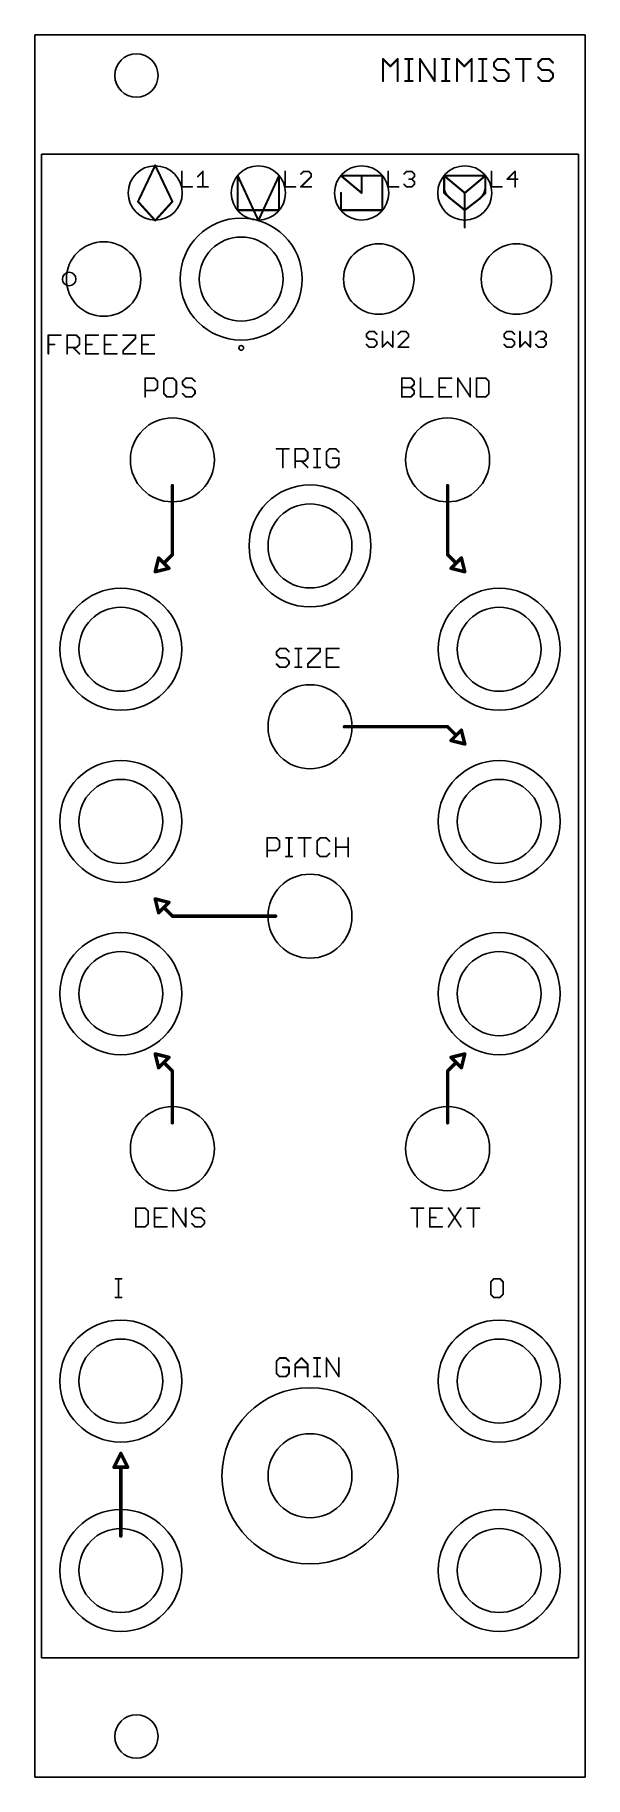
# Model space of a CAD drawing. Extents: x 0 to 41, y 0 to 128.
import ezdxf

# ---------------------------------------------------------------- set-up
doc = ezdxf.new("R2010")
doc.units = 0
doc.layers.add('20', color=7, linetype='CONTINUOUS')
doc.layers.add('25', color=253, linetype='CONTINUOUS')

msp = doc.modelspace()

# ---------------------------------------------------------------- linework, layer by layer
at = {"layer": '20'}
for p, q in [((40.64, 128.5), (0, 128.5)), ((0, 128.5), (0, 0)), ((40.64, 0), (40.64, 128.5)), ((40.14, 119.7), (0.5, 119.7)), ((0.5, 119.7), (0.5, 8.8)), ((40.14, 8.8), (40.14, 119.7)), ((0.5, 8.8), (40.14, 8.8)), ((0, 0), (40.64, 0))]:
    msp.add_line(p, q, dxfattribs=at)
for centre, radius in [((7.5, 125.5), 1.6), ((8.89, 116.84), 2), ((16.51, 116.84), 2), ((24.13, 116.84), 2), ((31.75, 116.84), 2), ((15.24, 110.49), 4.5), ((5.08, 110.49), 2.75), ((15.24, 110.49), 3.1), ((25.4, 110.49), 2.6), ((35.56, 110.49), 2.6), ((2.54, 110.49), 0.5), ((15.24, 105.41), 0.175), ((10.16, 97.155), 3.1), ((10.16, 97.155), 3.1), ((30.48, 97.155), 3.1), ((20.32, 90.805), 4.5), ((20.32, 90.805), 3.1), ((20.32, 90.805), 3.1), ((6.35, 83.185), 4.5), ((34.29, 83.185), 4.5), ((6.35, 83.185), 3.1), ((34.29, 83.185), 3.1), ((20.32, 77.47), 3.1), ((6.35, 70.485), 4.5), ((34.29, 70.485), 4.5), ((6.35, 70.485), 3.1), ((34.29, 70.485), 3.1), ((20.32, 63.5), 3.1), ((6.35, 57.785), 4.5), ((34.29, 57.785), 4.5), ((6.35, 57.785), 3.1), ((34.29, 57.785), 3.1), ((10.16, 46.355), 3.1), ((30.48, 46.355), 3.1), ((6.35, 29.21), 4.5), ((34.29, 29.21), 4.5), ((6.35, 29.21), 3.1), ((34.29, 29.21), 3.1), ((20.32, 22.225), 6.5), ((20.32, 22.225), 3.1), ((6.35, 15.24), 4.5), ((34.29, 15.24), 4.5), ((6.35, 15.24), 3.1), ((34.29, 15.24), 3.1), ((7.5, 3), 1.6)]:
    msp.add_circle(centre, radius, dxfattribs=at)
at = {"layer": '25'}
for points, const_width in [([(25.7112, 125.0922), (25.7112, 126.7192)], 0.1524), ([(25.7112, 126.7192), (26.2535, 126.1769)], 0.1524), ([(26.2535, 126.1769), (26.7959, 126.7192)], 0.1524), ([(26.7959, 126.7192), (26.7959, 125.0922)], 0.1524), ([(27.3484, 126.7192), (27.8907, 126.7192)], 0.1524), ([(27.6195, 125.0922), (27.6195, 126.7192)], 0.1524), ([(28.4398, 125.0922), (28.4398, 126.7192)], 0.1524), ([(28.4398, 126.7192), (29.5245, 125.0922)], 0.1524), ([(29.5245, 125.0922), (29.5245, 126.7192)], 0.1524), ([(30.077, 126.7192), (30.6193, 126.7192)], 0.1524), ([(30.3481, 125.0922), (30.3481, 126.7192)], 0.1524), ([(31.1684, 125.0922), (31.1684, 126.7192)], 0.1524), ([(31.1684, 126.7192), (31.7107, 126.1769)], 0.1524), ([(31.7107, 126.1769), (32.253, 126.7192)], 0.1524), ([(32.253, 126.7192), (32.253, 125.0922)], 0.1524), ([(32.8055, 126.7192), (33.3479, 126.7192)], 0.1524), ([(33.0767, 125.0922), (33.0767, 126.7192)], 0.1524), ([(34.1681, 126.7192), (33.897, 126.448)], 0.1524), ([(33.897, 126.448), (33.897, 126.1769)], 0.1524), ([(33.897, 126.1769), (34.1681, 125.9057)], 0.1524), ([(34.7105, 126.7192), (34.1681, 126.7192)], 0.1524), ([(34.1681, 125.9057), (34.7105, 125.9057)], 0.1524), ([(34.9816, 126.448), (34.7105, 126.7192)], 0.1524), ([(34.7105, 125.9057), (34.9816, 125.6345)], 0.1524), ([(35.5341, 126.7192), (36.6188, 126.7192)], 0.1524), ([(36.0765, 125.0922), (36.0765, 126.7192)], 0.1524), ([(37.4425, 126.7192), (37.1713, 126.448)], 0.1524), ([(37.1713, 126.448), (37.1713, 126.1769)], 0.1524), ([(37.1713, 126.1769), (37.4425, 125.9057)], 0.1524), ([(37.9848, 126.7192), (37.4425, 126.7192)], 0.1524), ([(37.4425, 125.9057), (37.9848, 125.9057)], 0.1524), ([(38.256, 126.448), (37.9848, 126.7192)], 0.1524), ([(37.9848, 125.9057), (38.256, 125.6345)], 0.1524), ([(27.3484, 125.0922), (27.8907, 125.0922)], 0.1524), ([(30.077, 125.0922), (30.6193, 125.0922)], 0.1524), ([(32.8055, 125.0922), (33.3479, 125.0922)], 0.1524), ([(34.1681, 125.0922), (33.897, 125.3634)], 0.1524), ([(34.7105, 125.0922), (34.1681, 125.0922)], 0.1524), ([(34.9816, 125.3634), (34.7105, 125.0922)], 0.1524), ([(34.9816, 125.6345), (34.9816, 125.3634)], 0.1524), ([(37.4425, 125.0922), (37.1713, 125.3634)], 0.1524), ([(37.9848, 125.0922), (37.4425, 125.0922)], 0.1524), ([(38.256, 125.3634), (37.9848, 125.0922)], 0.1524), ([(38.256, 125.6345), (38.256, 125.3634)], 0.1524), ([(8.89, 118.872), (7.62, 116.205)], 0.1524), ([(10.16, 116.205), (8.89, 118.872)], 0.1524), ([(10.8585, 118.4285), (10.8585, 117.2845)], 0.127), ([(12.0279, 118.0472), (12.4092, 118.4285)], 0.127), ([(12.4092, 118.4285), (12.4092, 117.2845)], 0.127), ([(18.4785, 118.4285), (18.4785, 117.2845)], 0.127), ([(19.8386, 118.4285), (19.6479, 118.2378)], 0.127), ([(20.2199, 118.4285), (19.8386, 118.4285)], 0.127), ([(20.4105, 118.2378), (20.2199, 118.4285)], 0.127), ([(20.4105, 118.0472), (20.4105, 118.2378)], 0.127), ([(26.0985, 118.4285), (26.0985, 117.2845)], 0.127), ([(27.2679, 118.2378), (27.4586, 118.4285)], 0.127), ([(27.4586, 118.4285), (27.8399, 118.4285)], 0.127), ([(27.8399, 118.4285), (28.0305, 118.2378)], 0.127), ([(28.0305, 118.2378), (28.0305, 118.0472)], 0.127), ([(33.7185, 118.4285), (33.7185, 117.2845)], 0.127), ([(35.4599, 118.4285), (34.8879, 117.8565)], 0.127), ([(35.4599, 117.2845), (35.4599, 118.4285)], 0.127), ([(10.8585, 117.2845), (11.6212, 117.2845)], 0.127), ([(12.0279, 117.2845), (12.7905, 117.2845)], 0.127), ([(14.986, 118.11), (16.51, 114.808)], 0.1524), ([(14.986, 115.57), (14.986, 118.11)], 0.1524), ([(16.51, 114.808), (18.034, 118.11)], 0.1524), ([(18.034, 118.11), (18.034, 115.57)], 0.1524), ([(18.4785, 117.2845), (19.2412, 117.2845)], 0.127), ([(19.6479, 117.2845), (20.4105, 118.0472)], 0.127), ([(20.4105, 117.2845), (19.6479, 117.2845)], 0.127), ([(24.13, 118.11), (22.606, 118.11)], 0.1524), ([(22.606, 118.11), (24.13, 116.84)], 0.1524), ([(25.654, 118.11), (24.13, 118.11)], 0.1524), ([(24.13, 116.84), (24.13, 118.11)], 0.1524), ([(25.654, 115.57), (25.654, 118.11)], 0.1524), ([(26.0985, 117.2845), (26.8612, 117.2845)], 0.127), ([(27.4586, 117.2845), (27.2679, 117.4752)], 0.127), ([(27.8399, 117.2845), (27.4586, 117.2845)], 0.127), ([(27.8399, 117.8565), (27.6492, 117.8565)], 0.127), ([(28.0305, 118.0472), (27.8399, 117.8565)], 0.127), ([(27.8399, 117.8565), (28.0305, 117.6658)], 0.127), ([(28.0305, 117.4752), (27.8399, 117.2845)], 0.127), ([(28.0305, 117.6658), (28.0305, 117.4752)], 0.127), ([(33.274, 118.11), (30.226, 118.11)], 0.1524), ([(30.226, 118.11), (31.75, 116.84)], 0.1524), ([(30.226, 118.11), (30.226, 117.1272)], 0.1524), ([(30.226, 116.84), (30.226, 117.1272)], 0.1524), ([(31.75, 116.84), (33.274, 118.11)], 0.1524), ([(33.274, 118.11), (33.274, 117.2542)], 0.1524), ([(33.274, 116.84), (33.274, 117.2542)], 0.1524), ([(33.7185, 117.2845), (34.4811, 117.2845)], 0.127), ([(34.8879, 117.8565), (35.6505, 117.8565)], 0.127), ([(7.62, 116.205), (8.89, 114.808)], 0.1524), ([(8.89, 114.808), (10.16, 116.205)], 0.1524), ([(22.606, 116.84), (22.606, 115.57)], 0.1524), ([(30.6951, 116.4201), (30.226, 116.84)], 0.1524), ([(30.6951, 116.4201), (31.75, 115.57)], 0.1524), ([(31.75, 116.84), (31.75, 115.57)], 0.1524), ([(32.8541, 116.4201), (31.75, 115.57)], 0.1524), ([(32.8541, 116.4201), (33.274, 116.84)], 0.1524), ([(18.034, 115.57), (14.986, 115.57)], 0.1524), ([(22.606, 115.57), (25.654, 115.57)], 0.1524), ([(31.75, 115.57), (31.75, 114.3)], 0.1524), ([(24.686, 106.6175), (24.4953, 106.4268)], 0.127), ([(25.0673, 106.6175), (24.686, 106.6175)], 0.127), ([(25.258, 106.4268), (25.0673, 106.6175)], 0.127), ([(25.6647, 106.6175), (25.6647, 105.4735)], 0.127), ([(26.4274, 105.4735), (26.4274, 106.6175)], 0.127), ([(27.0248, 106.6175), (26.8341, 106.4268)], 0.127), ([(27.4061, 106.6175), (27.0248, 106.6175)], 0.127), ([(27.5967, 106.4268), (27.4061, 106.6175)], 0.127), ([(34.846, 106.6175), (34.6553, 106.4268)], 0.127), ([(35.2273, 106.6175), (34.846, 106.6175)], 0.127), ([(35.418, 106.4268), (35.2273, 106.6175)], 0.127), ([(35.8247, 106.6175), (35.8247, 105.4735)], 0.127), ([(36.5874, 105.4735), (36.5874, 106.6175)], 0.127), ([(36.9941, 106.4268), (37.1848, 106.6175)], 0.127), ([(37.1848, 106.6175), (37.5661, 106.6175)], 0.127), ([(37.5661, 106.6175), (37.7567, 106.4268)], 0.127), ([(1, 104.9775), (1, 106.3517)], 0.127), ([(1, 106.3517), (1.9161, 106.3517)], 0.127), ([(1, 105.6646), (1.458, 105.6646)], 0.127), ([(2.3811, 104.9775), (2.3811, 106.3517)], 0.127), ([(2.3811, 106.3517), (3.0682, 106.3517)], 0.127), ([(3.0682, 105.4356), (2.3811, 105.4356)], 0.127), ([(2.8392, 105.4356), (3.2973, 104.9775)], 0.127), ([(3.0682, 106.3517), (3.2973, 106.1226)], 0.127), ([(3.2973, 105.6646), (3.0682, 105.4356)], 0.127), ([(3.2973, 106.1226), (3.2973, 105.6646)], 0.127), ([(4.6784, 106.3517), (3.7623, 106.3517)], 0.127), ([(3.7623, 106.3517), (3.7623, 104.9775)], 0.127), ([(3.7623, 105.6646), (4.2204, 105.6646)], 0.127), ([(6.0596, 106.3517), (5.1435, 106.3517)], 0.127), ([(5.1435, 106.3517), (5.1435, 104.9775)], 0.127), ([(5.1435, 105.6646), (5.6016, 105.6646)], 0.127), ([(6.5247, 106.3517), (7.4408, 106.3517)], 0.127), ([(7.4408, 106.1226), (6.5247, 105.2065)], 0.127), ([(7.4408, 106.3517), (7.4408, 106.1226)], 0.127), ([(8.822, 106.3517), (7.9059, 106.3517)], 0.127), ([(7.9059, 106.3517), (7.9059, 104.9775)], 0.127), ([(7.9059, 105.6646), (8.3639, 105.6646)], 0.127), ([(24.4953, 106.4268), (24.4953, 106.2362)], 0.127), ([(24.4953, 106.2362), (24.686, 106.0455)], 0.127), ([(24.686, 105.4735), (24.4953, 105.6642)], 0.127), ([(24.686, 106.0455), (25.0673, 106.0455)], 0.127), ([(25.0673, 105.4735), (24.686, 105.4735)], 0.127), ([(25.0673, 106.0455), (25.258, 105.8548)], 0.127), ([(25.258, 105.6642), (25.0673, 105.4735)], 0.127), ([(25.258, 105.8548), (25.258, 105.6642)], 0.127), ([(25.6647, 105.4735), (26.046, 105.8548)], 0.127), ([(26.046, 105.8548), (26.4274, 105.4735)], 0.127), ([(26.8341, 105.4735), (27.5967, 106.2362)], 0.127), ([(27.5967, 105.4735), (26.8341, 105.4735)], 0.127), ([(27.5967, 106.2362), (27.5967, 106.4268)], 0.127), ([(34.6553, 106.4268), (34.6553, 106.2362)], 0.127), ([(34.6553, 106.2362), (34.846, 106.0455)], 0.127), ([(34.846, 105.4735), (34.6553, 105.6642)], 0.127), ([(34.846, 106.0455), (35.2273, 106.0455)], 0.127), ([(35.2273, 105.4735), (34.846, 105.4735)], 0.127), ([(35.2273, 106.0455), (35.418, 105.8548)], 0.127), ([(35.418, 105.6642), (35.2273, 105.4735)], 0.127), ([(35.418, 105.8548), (35.418, 105.6642)], 0.127), ([(35.8247, 105.4735), (36.206, 105.8548)], 0.127), ([(36.206, 105.8548), (36.5874, 105.4735)], 0.127), ([(37.1848, 105.4735), (36.9941, 105.6642)], 0.127), ([(37.5661, 105.4735), (37.1848, 105.4735)], 0.127), ([(37.5661, 106.0455), (37.3754, 106.0455)], 0.127), ([(37.7567, 106.2362), (37.5661, 106.0455)], 0.127), ([(37.5661, 106.0455), (37.7567, 105.8548)], 0.127), ([(37.7567, 105.6642), (37.5661, 105.4735)], 0.127), ([(37.7567, 106.4268), (37.7567, 106.2362)], 0.127), ([(37.7567, 105.8548), (37.7567, 105.6642)], 0.127), ([(3.7623, 104.9775), (4.6784, 104.9775)], 0.127), ([(5.1435, 104.9775), (6.0596, 104.9775)], 0.127), ([(6.5247, 105.2065), (6.5247, 104.9775)], 0.127), ([(6.5247, 104.9775), (7.4408, 104.9775)], 0.127), ([(7.9059, 104.9775), (8.822, 104.9775)], 0.127), ([(8.1517, 101.8025), (8.1517, 103.1767)], 0.127), ([(8.1517, 103.1767), (8.8388, 103.1767)], 0.127), ([(8.8388, 103.1767), (9.0678, 102.9476)], 0.127), ([(9.0678, 102.9476), (9.0678, 102.4896)], 0.127), ([(9.7619, 103.1767), (9.5329, 102.9476)], 0.127), ([(9.5329, 102.9476), (9.5329, 102.0315)], 0.127), ([(10.22, 103.1767), (9.7619, 103.1767)], 0.127), ([(10.449, 102.9476), (10.22, 103.1767)], 0.127), ([(10.449, 102.0315), (10.449, 102.9476)], 0.127), ([(11.1431, 103.1767), (10.9141, 102.9476)], 0.127), ([(10.9141, 102.9476), (10.9141, 102.7186)], 0.127), ([(11.6012, 103.1767), (11.1431, 103.1767)], 0.127), ([(11.8302, 102.9476), (11.6012, 103.1767)], 0.127), ([(27.0906, 101.8025), (27.0906, 103.1767)], 0.127), ([(27.0906, 103.1767), (27.7776, 103.1767)], 0.127), ([(27.7776, 103.1767), (28.0067, 102.9476)], 0.127), ([(28.0067, 102.9476), (28.0067, 102.7186)], 0.127), ([(28.4717, 103.1767), (28.4717, 101.8025)], 0.127), ([(30.769, 103.1767), (29.8529, 103.1767)], 0.127), ([(29.8529, 103.1767), (29.8529, 101.8025)], 0.127), ([(31.2341, 101.8025), (31.2341, 103.1767)], 0.127), ([(31.2341, 103.1767), (32.1502, 101.8025)], 0.127), ([(32.1502, 101.8025), (32.1502, 103.1767)], 0.127), ([(32.6153, 103.1767), (32.6153, 101.8025)], 0.127), ([(33.3023, 103.1767), (32.6153, 103.1767)], 0.127), ([(33.5314, 102.9476), (33.3023, 103.1767)], 0.127), ([(33.5314, 102.0315), (33.5314, 102.9476)], 0.127), ([(8.8388, 102.2606), (8.1517, 102.2606)], 0.127), ([(9.0678, 102.4896), (8.8388, 102.2606)], 0.127), ([(9.5329, 102.0315), (9.7619, 101.8025)], 0.127), ([(9.7619, 101.8025), (10.22, 101.8025)], 0.127), ([(10.22, 101.8025), (10.449, 102.0315)], 0.127), ([(10.9141, 102.7186), (11.1431, 102.4896)], 0.127), ([(11.1431, 101.8025), (10.9141, 102.0315)], 0.127), ([(11.1431, 102.4896), (11.6012, 102.4896)], 0.127), ([(11.6012, 101.8025), (11.1431, 101.8025)], 0.127), ([(11.6012, 102.4896), (11.8302, 102.2606)], 0.127), ([(11.8302, 102.0315), (11.6012, 101.8025)], 0.127), ([(11.8302, 102.2606), (11.8302, 102.0315)], 0.127), ([(27.0906, 102.4896), (27.7776, 102.4896)], 0.127), ([(27.7776, 101.8025), (27.0906, 101.8025)], 0.127), ([(28.0067, 102.7186), (27.7776, 102.4896)], 0.127), ([(27.7776, 102.4896), (28.0067, 102.2606)], 0.127), ([(28.0067, 102.0315), (27.7776, 101.8025)], 0.127), ([(28.0067, 102.2606), (28.0067, 102.0315)], 0.127), ([(28.4717, 101.8025), (29.3878, 101.8025)], 0.127), ([(29.8529, 102.4896), (30.311, 102.4896)], 0.127), ([(29.8529, 101.8025), (30.769, 101.8025)], 0.127), ([(32.6153, 101.8025), (33.3023, 101.8025)], 0.127), ([(33.3023, 101.8025), (33.5314, 102.0315)], 0.127), ([(17.8513, 97.9697), (18.7675, 97.9697)], 0.127), ([(18.3094, 96.5955), (18.3094, 97.9697)], 0.127), ([(19.2325, 96.5955), (19.2325, 97.9697)], 0.127), ([(19.2325, 97.9697), (19.9196, 97.9697)], 0.127), ([(19.9196, 97.9697), (20.1486, 97.7406)], 0.127), ([(20.1486, 97.7406), (20.1486, 97.2826)], 0.127), ([(20.6137, 97.9697), (21.0718, 97.9697)], 0.127), ([(20.8427, 96.5955), (20.8427, 97.9697)], 0.127), ([(21.7635, 97.9697), (21.5345, 97.7406)], 0.127), ([(21.5345, 97.7406), (21.5345, 96.8245)], 0.127), ([(22.2216, 97.9697), (21.7635, 97.9697)], 0.127), ([(22.4506, 97.7406), (22.2216, 97.9697)], 0.127), ([(19.9196, 97.0536), (19.2325, 97.0536)], 0.127), ([(19.6906, 97.0536), (20.1486, 96.5955)], 0.127), ([(20.1486, 97.2826), (19.9196, 97.0536)], 0.127), ([(20.6137, 96.5955), (21.0718, 96.5955)], 0.127), ([(21.5345, 96.8245), (21.7635, 96.5955)], 0.127), ([(21.7635, 96.5955), (22.2216, 96.5955)], 0.127), ([(22.4506, 97.2826), (21.9925, 97.2826)], 0.127), ([(22.2216, 96.5955), (22.4506, 96.8245)], 0.127), ([(22.4506, 96.8245), (22.4506, 97.2826)], 0.127), ([(10.16, 95.25), (10.16, 90.17)], 0.254), ([(30.48, 95.25), (30.48, 90.17)], 0.254), ([(8.89, 88.9), (9.144, 89.916)], 0.254), ([(9.144, 89.916), (9.525, 89.535)], 0.254), ([(10.16, 90.17), (9.525, 89.535)], 0.254), ([(30.48, 90.17), (31.115, 89.535)], 0.254), ([(31.496, 89.916), (31.115, 89.535)], 0.254), ([(31.75, 88.9), (31.496, 89.916)], 0.254), ([(9.906, 89.154), (8.89, 88.9)], 0.254), ([(9.525, 89.535), (9.906, 89.154)], 0.254), ([(31.115, 89.535), (30.734, 89.154)], 0.254), ([(30.734, 89.154), (31.75, 88.9)], 0.254), ([(18.0804, 83.2377), (17.8513, 83.0086)], 0.127), ([(18.0804, 83.2377), (17.8513, 83.0086)], 0.127), ([(17.8513, 83.0086), (17.8513, 82.7796)], 0.127), ([(17.8513, 83.0086), (17.8513, 82.7796)], 0.127), ([(17.8513, 82.7796), (18.0804, 82.5506)], 0.127), ([(17.8513, 82.7796), (18.0804, 82.5506)], 0.127), ([(18.5384, 83.2377), (18.0804, 83.2377)], 0.127), ([(18.5384, 83.2377), (18.0804, 83.2377)], 0.127), ([(18.0804, 82.5506), (18.5384, 82.5506)], 0.127), ([(18.0804, 82.5506), (18.5384, 82.5506)], 0.127), ([(18.7675, 83.0086), (18.5384, 83.2377)], 0.127), ([(18.7675, 83.0086), (18.5384, 83.2377)], 0.127), ([(18.5384, 82.5506), (18.7675, 82.3216)], 0.127), ([(18.5384, 82.5506), (18.7675, 82.3216)], 0.127), ([(18.7675, 82.3216), (18.7675, 82.0925)], 0.127), ([(18.7675, 82.3216), (18.7675, 82.0925)], 0.127), ([(19.2325, 83.2377), (19.6906, 83.2377)], 0.127), ([(19.2325, 83.2377), (19.6906, 83.2377)], 0.127), ([(19.4615, 81.8635), (19.4615, 83.2377)], 0.127), ([(19.4615, 81.8635), (19.4615, 83.2377)], 0.127), ([(20.1533, 83.2377), (21.0694, 83.2377)], 0.127), ([(20.1533, 83.2377), (21.0694, 83.2377)], 0.127), ([(21.0694, 83.0086), (20.1533, 82.0925)], 0.127), ([(21.0694, 83.0086), (20.1533, 82.0925)], 0.127), ([(21.0694, 83.2377), (21.0694, 83.0086)], 0.127), ([(21.0694, 83.2377), (21.0694, 83.0086)], 0.127), ([(22.4506, 83.2377), (21.5345, 83.2377)], 0.127), ([(21.5345, 83.2377), (21.5345, 81.8635)], 0.127), ([(22.4506, 83.2377), (21.5345, 83.2377)], 0.127), ([(21.5345, 83.2377), (21.5345, 81.8635)], 0.127), ([(21.5345, 82.5506), (21.9925, 82.5506)], 0.127), ([(21.5345, 82.5506), (21.9925, 82.5506)], 0.127), ([(18.0804, 81.8635), (17.8513, 82.0925)], 0.127), ([(18.0804, 81.8635), (17.8513, 82.0925)], 0.127), ([(18.5384, 81.8635), (18.0804, 81.8635)], 0.127), ([(18.5384, 81.8635), (18.0804, 81.8635)], 0.127), ([(18.7675, 82.0925), (18.5384, 81.8635)], 0.127), ([(18.7675, 82.0925), (18.5384, 81.8635)], 0.127), ([(19.2325, 81.8635), (19.6906, 81.8635)], 0.127), ([(19.2325, 81.8635), (19.6906, 81.8635)], 0.127), ([(20.1533, 82.0925), (20.1533, 81.8635)], 0.127), ([(20.1533, 82.0925), (20.1533, 81.8635)], 0.127), ([(20.1533, 81.8635), (21.0694, 81.8635)], 0.127), ([(20.1533, 81.8635), (21.0694, 81.8635)], 0.127), ([(21.5345, 81.8635), (22.4506, 81.8635)], 0.127), ([(21.5345, 81.8635), (22.4506, 81.8635)], 0.127), ([(22.86, 77.47), (30.48, 77.47)], 0.254), ([(30.48, 77.47), (31.115, 76.835)], 0.254), ([(31.496, 77.216), (31.115, 76.835)], 0.254), ([(31.75, 76.2), (31.496, 77.216)], 0.254), ([(31.115, 76.835), (30.734, 76.454)], 0.254), ([(30.734, 76.454), (31.75, 76.2)], 0.254), ([(17.1607, 67.8935), (17.1607, 69.2677)], 0.127), ([(17.1607, 69.2677), (17.8478, 69.2677)], 0.127), ([(17.8478, 68.3516), (17.1607, 68.3516)], 0.127), ([(17.8478, 69.2677), (18.0769, 69.0386)], 0.127), ([(18.0769, 68.5806), (17.8478, 68.3516)], 0.127), ([(18.0769, 69.0386), (18.0769, 68.5806)], 0.127), ([(18.5419, 69.2677), (19, 69.2677)], 0.127), ([(18.771, 67.8935), (18.771, 69.2677)], 0.127), ([(19.4627, 69.2677), (20.3788, 69.2677)], 0.127), ([(19.9208, 67.8935), (19.9208, 69.2677)], 0.127), ([(21.0729, 69.2677), (20.8439, 69.0386)], 0.127), ([(20.8439, 69.0386), (20.8439, 68.1225)], 0.127), ([(20.8439, 68.1225), (21.0729, 67.8935)], 0.127), ([(21.531, 69.2677), (21.0729, 69.2677)], 0.127), ([(21.76, 69.0386), (21.531, 69.2677)], 0.127), ([(21.531, 67.8935), (21.76, 68.1225)], 0.127), ([(22.2251, 67.8935), (22.2251, 69.2677)], 0.127), ([(22.2251, 68.5806), (23.1412, 68.5806)], 0.127), ([(23.1412, 69.2677), (23.1412, 67.8935)], 0.127), ([(18.5419, 67.8935), (19, 67.8935)], 0.127), ([(21.0729, 67.8935), (21.531, 67.8935)], 0.127), ([(8.89, 64.77), (9.906, 64.516)], 0.254), ([(9.144, 63.754), (8.89, 64.77)], 0.254), ([(9.525, 64.135), (9.144, 63.754)], 0.254), ([(9.906, 64.516), (9.525, 64.135)], 0.254), ([(10.16, 63.5), (9.525, 64.135)], 0.254), ([(17.78, 63.5), (10.16, 63.5)], 0.254), ([(8.89, 53.34), (9.906, 53.086)], 0.254), ([(9.144, 52.324), (8.89, 53.34)], 0.254), ([(9.525, 52.705), (9.144, 52.324)], 0.254), ([(9.906, 53.086), (9.525, 52.705)], 0.254), ([(9.525, 52.705), (10.16, 52.07)], 0.254), ([(30.48, 52.07), (31.115, 52.705)], 0.254), ([(30.734, 53.086), (31.75, 53.34)], 0.254), ([(31.115, 52.705), (30.734, 53.086)], 0.254), ([(31.496, 52.324), (31.115, 52.705)], 0.254), ([(31.75, 53.34), (31.496, 52.324)], 0.254), ([(10.16, 48.26), (10.16, 52.07)], 0.254), ([(30.48, 48.26), (30.48, 52.07)], 0.254), ([(7.4611, 41.9627), (7.4611, 40.5885)], 0.127), ([(8.1482, 41.9627), (7.4611, 41.9627)], 0.127), ([(8.3773, 41.7336), (8.1482, 41.9627)], 0.127), ([(8.3773, 40.8175), (8.3773, 41.7336)], 0.127), ([(9.7584, 41.9627), (8.8423, 41.9627)], 0.127), ([(8.8423, 41.9627), (8.8423, 40.5885)], 0.127), ([(8.8423, 41.2756), (9.3004, 41.2756)], 0.127), ([(10.2235, 40.5885), (10.2235, 41.9627)], 0.127), ([(10.2235, 41.9627), (11.1396, 40.5885)], 0.127), ([(11.1396, 40.5885), (11.1396, 41.9627)], 0.127), ([(11.8337, 41.9627), (11.6047, 41.7336)], 0.127), ([(11.6047, 41.7336), (11.6047, 41.5046)], 0.127), ([(11.6047, 41.5046), (11.8337, 41.2756)], 0.127), ([(12.2918, 41.9627), (11.8337, 41.9627)], 0.127), ([(11.8337, 41.2756), (12.2918, 41.2756)], 0.127), ([(12.5208, 41.7336), (12.2918, 41.9627)], 0.127), ([(12.2918, 41.2756), (12.5208, 41.0466)], 0.127), ([(27.7811, 41.9627), (28.6973, 41.9627)], 0.127), ([(28.2392, 40.5885), (28.2392, 41.9627)], 0.127), ([(30.0784, 41.9627), (29.1623, 41.9627)], 0.127), ([(29.1623, 41.9627), (29.1623, 40.5885)], 0.127), ([(29.1623, 41.2756), (29.6204, 41.2756)], 0.127), ([(30.5435, 41.9627), (31.4596, 40.5885)], 0.127), ([(31.4596, 41.9627), (30.5435, 40.5885)], 0.127), ([(31.9247, 41.9627), (32.8408, 41.9627)], 0.127), ([(32.3827, 40.5885), (32.3827, 41.9627)], 0.127), ([(7.4611, 40.5885), (8.1482, 40.5885)], 0.127), ([(8.1482, 40.5885), (8.3773, 40.8175)], 0.127), ([(8.8423, 40.5885), (9.7584, 40.5885)], 0.127), ([(11.8337, 40.5885), (11.6047, 40.8175)], 0.127), ([(12.2918, 40.5885), (11.8337, 40.5885)], 0.127), ([(12.5208, 40.8175), (12.2918, 40.5885)], 0.127), ([(12.5208, 41.0466), (12.5208, 40.8175)], 0.127), ([(29.1623, 40.5885), (30.0784, 40.5885)], 0.127), ([(5.9531, 36.7557), (6.4112, 36.7557)], 0.127), ([(6.1821, 35.3815), (6.1821, 36.7557)], 0.127), ([(33.8919, 36.7557), (33.6629, 36.5266)], 0.127), ([(33.6629, 36.5266), (33.6629, 35.6105)], 0.127), ([(34.35, 36.7557), (33.8919, 36.7557)], 0.127), ([(34.579, 36.5266), (34.35, 36.7557)], 0.127), ([(34.579, 35.6105), (34.579, 36.5266)], 0.127), ([(5.9531, 35.3815), (6.4112, 35.3815)], 0.127), ([(33.6629, 35.6105), (33.8919, 35.3815)], 0.127), ([(33.8919, 35.3815), (34.35, 35.3815)], 0.127), ([(34.35, 35.3815), (34.579, 35.6105)], 0.127), ([(18.0804, 30.9137), (17.8513, 30.6846)], 0.127), ([(18.5384, 30.9137), (18.0804, 30.9137)], 0.127), ([(18.7675, 30.6846), (18.5384, 30.9137)], 0.127), ([(19.2325, 30.4556), (19.6906, 30.9137)], 0.127), ([(19.6906, 30.9137), (20.1486, 30.4556)], 0.127), ([(20.6137, 30.9137), (21.0718, 30.9137)], 0.127), ([(20.8427, 29.5395), (20.8427, 30.9137)], 0.127), ([(21.5345, 29.5395), (21.5345, 30.9137)], 0.127), ([(21.5345, 30.9137), (22.4506, 29.5395)], 0.127), ([(22.4506, 29.5395), (22.4506, 30.9137)], 0.127), ([(17.8513, 30.6846), (17.8513, 29.7685)], 0.127), ([(17.8513, 29.7685), (18.0804, 29.5395)], 0.127), ([(18.0804, 29.5395), (18.5384, 29.5395)], 0.127), ([(18.7675, 30.2266), (18.3094, 30.2266)], 0.127), ([(18.5384, 29.5395), (18.7675, 29.7685)], 0.127), ([(18.7675, 29.7685), (18.7675, 30.2266)], 0.127), ([(19.2325, 29.5395), (19.2325, 30.4556)], 0.127), ([(19.2325, 30.2266), (20.1486, 30.2266)], 0.127), ([(20.1486, 30.4556), (20.1486, 29.5395)], 0.127), ([(20.6137, 29.5395), (21.0718, 29.5395)], 0.127), ([(5.842, 22.86), (6.35, 23.876)], 0.254), ([(6.35, 23.876), (6.858, 22.86)], 0.254), ([(6.35, 22.86), (5.842, 22.86)], 0.254), ([(6.35, 17.78), (6.35, 22.86)], 0.254), ([(6.858, 22.86), (6.35, 22.86)], 0.254)]:
    msp.add_lwpolyline(points, dxfattribs=dict(at, const_width=const_width))
for points, const_width in [([(25.7493, 126.7192, 1), (25.6731, 126.7192)], 0.0762), ([(25.7381, 126.7461, 1), (25.6843, 126.6922)], 0.0762), ([(26.2266, 126.2038, 1), (26.2805, 126.1499)], 0.0762), ([(26.2266, 126.1499, 1), (26.2805, 126.2038)], 0.0762), ([(26.834, 126.7192, 1), (26.7578, 126.7192)], 0.0762), ([(26.8228, 126.6922, 1), (26.7689, 126.7461)], 0.0762), ([(27.3484, 126.7573, 1), (27.3484, 126.6811)], 0.0762), ([(27.6576, 126.7192, 1), (27.5814, 126.7192)], 0.0762), ([(27.8907, 126.6811, 1), (27.8907, 126.7573)], 0.0762), ([(28.4779, 126.7192, 1), (28.4017, 126.7192)], 0.0762), ([(28.4715, 126.7403, 1), (28.4081, 126.6981)], 0.0762), ([(29.5626, 126.7192, 1), (29.4864, 126.7192)], 0.0762), ([(30.077, 126.7573, 1), (30.077, 126.6811)], 0.0762), ([(30.3862, 126.7192, 1), (30.31, 126.7192)], 0.0762), ([(30.6193, 126.6811, 1), (30.6193, 126.7573)], 0.0762), ([(31.1953, 126.7461, 1), (31.1414, 126.6922)], 0.0762), ([(31.2065, 126.7192, 1), (31.1303, 126.7192)], 0.0762), ([(31.6838, 126.2038, 1), (31.7377, 126.1499)], 0.0762), ([(31.6838, 126.1499, 1), (31.7377, 126.2038)], 0.0762), ([(32.2911, 126.7192, 1), (32.2149, 126.7192)], 0.0762), ([(32.28, 126.6922, 1), (32.2261, 126.7461)], 0.0762), ([(32.8055, 126.7573, 1), (32.8055, 126.6811)], 0.0762), ([(33.1148, 126.7192, 1), (33.0386, 126.7192)], 0.0762), ([(33.3479, 126.6811, 1), (33.3479, 126.7573)], 0.0762), ([(33.87, 126.475, 1), (33.9239, 126.4211)], 0.0762), ([(33.9239, 126.2038, 1), (33.87, 126.1499)], 0.0762), ([(33.9351, 126.448, 1), (33.8589, 126.448)], 0.0762), ([(33.8589, 126.1769, 1), (33.9351, 126.1769)], 0.0762), ([(34.1681, 126.7573, 1), (34.1681, 126.6811)], 0.0762), ([(34.1681, 125.9438, 1), (34.1681, 125.8676)], 0.0762), ([(34.1951, 126.6922, 1), (34.1412, 126.7461)], 0.0762), ([(34.1412, 125.8788, 1), (34.1951, 125.9326)], 0.0762), ([(34.7374, 126.7461, 1), (34.6835, 126.6922)], 0.0762), ([(34.7374, 125.9326, 1), (34.6835, 125.8788)], 0.0762), ([(34.7105, 126.6811, 1), (34.7105, 126.7573)], 0.0762), ([(34.7105, 125.8676, 1), (34.7105, 125.9438)], 0.0762), ([(34.9547, 126.4211, 1), (35.0086, 126.475)], 0.0762), ([(35.5341, 126.7573, 1), (35.5341, 126.6811)], 0.0762), ([(36.1146, 126.7192, 1), (36.0384, 126.7192)], 0.0762), ([(36.6188, 126.6811, 1), (36.6188, 126.7573)], 0.0762), ([(37.2094, 126.448, 1), (37.1332, 126.448)], 0.0762), ([(37.1444, 126.475, 1), (37.1982, 126.4211)], 0.0762), ([(37.1982, 126.2038, 1), (37.1444, 126.1499)], 0.0762), ([(37.1332, 126.1769, 1), (37.2094, 126.1769)], 0.0762), ([(37.4425, 126.7573, 1), (37.4425, 126.6811)], 0.0762), ([(37.4425, 125.9438, 1), (37.4425, 125.8676)], 0.0762), ([(37.4694, 126.6922, 1), (37.4155, 126.7461)], 0.0762), ([(37.4155, 125.8788, 1), (37.4694, 125.9326)], 0.0762), ([(38.0117, 126.7461, 1), (37.9578, 126.6922)], 0.0762), ([(38.0117, 125.9326, 1), (37.9578, 125.8788)], 0.0762), ([(37.9848, 126.6811, 1), (37.9848, 126.7573)], 0.0762), ([(37.9848, 125.8676, 1), (37.9848, 125.9438)], 0.0762), ([(38.229, 126.4211, 1), (38.2829, 126.475)], 0.0762), ([(25.6731, 125.0922, 1), (25.7493, 125.0922)], 0.0762), ([(26.7578, 125.0922, 1), (26.834, 125.0922)], 0.0762), ([(27.3484, 125.1303, 1), (27.3484, 125.0541)], 0.0762), ([(27.5814, 125.0922, 1), (27.6576, 125.0922)], 0.0762), ([(27.8907, 125.0541, 1), (27.8907, 125.1303)], 0.0762), ([(28.4017, 125.0922, 1), (28.4779, 125.0922)], 0.0762), ([(29.4864, 125.0922, 1), (29.5626, 125.0922)], 0.0762), ([(29.4928, 125.0711, 1), (29.5562, 125.1133)], 0.0762), ([(30.077, 125.1303, 1), (30.077, 125.0541)], 0.0762), ([(30.31, 125.0922, 1), (30.3862, 125.0922)], 0.0762), ([(30.6193, 125.0541, 1), (30.6193, 125.1303)], 0.0762), ([(31.1303, 125.0922, 1), (31.2065, 125.0922)], 0.0762), ([(32.2149, 125.0922, 1), (32.2911, 125.0922)], 0.0762), ([(32.8055, 125.1303, 1), (32.8055, 125.0541)], 0.0762), ([(33.0386, 125.0922, 1), (33.1148, 125.0922)], 0.0762), ([(33.3479, 125.0541, 1), (33.3479, 125.1303)], 0.0762), ([(33.9239, 125.3903, 1), (33.87, 125.3364)], 0.0762), ([(34.1681, 125.1303, 1), (34.1681, 125.0541)], 0.0762), ([(34.1412, 125.0653, 1), (34.1951, 125.1191)], 0.0762), ([(34.6835, 125.1191, 1), (34.7374, 125.0653)], 0.0762), ([(34.7105, 125.0541, 1), (34.7105, 125.1303)], 0.0762), ([(35.0197, 125.6345, 1), (34.9435, 125.6345)], 0.0762), ([(34.9435, 125.3634, 1), (35.0197, 125.3634)], 0.0762), ([(34.9547, 125.6076, 1), (35.0086, 125.6615)], 0.0762), ([(35.0086, 125.3364, 1), (34.9547, 125.3903)], 0.0762), ([(36.0384, 125.0922, 1), (36.1146, 125.0922)], 0.0762), ([(37.1982, 125.3903, 1), (37.1444, 125.3364)], 0.0762), ([(37.4425, 125.1303, 1), (37.4425, 125.0541)], 0.0762), ([(37.4155, 125.0653, 1), (37.4694, 125.1191)], 0.0762), ([(37.9578, 125.1191, 1), (38.0117, 125.0653)], 0.0762), ([(37.9848, 125.0541, 1), (37.9848, 125.1303)], 0.0762), ([(38.2941, 125.6345, 1), (38.2179, 125.6345)], 0.0762), ([(38.2179, 125.3634, 1), (38.2941, 125.3634)], 0.0762), ([(38.229, 125.6076, 1), (38.2829, 125.6615)], 0.0762), ([(38.2829, 125.3364, 1), (38.229, 125.3903)], 0.0762), ([(8.9244, 118.8884, 1), (8.8556, 118.8556)], 0.0762), ([(8.9244, 118.8556, 1), (8.8556, 118.8884)], 0.0762), ([(10.8903, 118.4285, 1), (10.8268, 118.4285)], 0.0635), ([(12.441, 118.4285, 1), (12.3775, 118.4285)], 0.0635), ([(12.4317, 118.406, 1), (12.3868, 118.4509)], 0.0635), ([(18.5102, 118.4285, 1), (18.4468, 118.4285)], 0.0635), ([(19.6254, 118.2603, 1), (19.6703, 118.2154)], 0.0635), ([(19.8386, 118.4602, 1), (19.8386, 118.3967)], 0.0635), ([(19.861, 118.406, 1), (19.8161, 118.4509)], 0.0635), ([(20.2423, 118.4509, 1), (20.1974, 118.406)], 0.0635), ([(20.2199, 118.3967, 1), (20.2199, 118.4602)], 0.0635), ([(20.4423, 118.2378, 1), (20.3788, 118.2378)], 0.0635), ([(20.3881, 118.2154, 1), (20.433, 118.2603)], 0.0635), ([(26.1303, 118.4285, 1), (26.0668, 118.4285)], 0.0635), ([(27.2454, 118.2603, 1), (27.2903, 118.2154)], 0.0635), ([(27.4586, 118.4602, 1), (27.4586, 118.3967)], 0.0635), ([(27.481, 118.406, 1), (27.4361, 118.4509)], 0.0635), ([(27.8623, 118.4509, 1), (27.8174, 118.406)], 0.0635), ([(27.8399, 118.3967, 1), (27.8399, 118.4602)], 0.0635), ([(28.0623, 118.2378, 1), (27.9988, 118.2378)], 0.0635), ([(28.0081, 118.2154, 1), (28.053, 118.2603)], 0.0635), ([(33.7503, 118.4285, 1), (33.6867, 118.4285)], 0.0635), ([(35.4916, 118.4285, 1), (35.4281, 118.4285)], 0.0635), ([(35.4823, 118.406, 1), (35.4374, 118.4509)], 0.0635), ([(10.8585, 117.3163, 1), (10.8585, 117.2528)], 0.0635), ([(10.8268, 117.2845, 1), (10.8903, 117.2845)], 0.0635), ([(11.6212, 117.2528, 1), (11.6212, 117.3163)], 0.0635), ([(12.0054, 118.0696, 1), (12.0503, 118.0247)], 0.0635), ([(12.0279, 117.3163, 1), (12.0279, 117.2528)], 0.0635), ([(12.3775, 117.2845, 1), (12.441, 117.2845)], 0.0635), ([(12.7905, 117.2528, 1), (12.7905, 117.3163)], 0.0635), ([(15.0206, 118.126, 1), (14.9514, 118.094)], 0.0762), ([(15.0241, 118.11, 1), (14.9479, 118.11)], 0.0762), ([(18.0721, 118.11, 1), (17.9959, 118.11)], 0.0762), ([(18.0686, 118.094, 1), (17.9994, 118.126)], 0.0762), ([(18.4785, 117.3163, 1), (18.4785, 117.2528)], 0.0635), ([(18.4468, 117.2845, 1), (18.5102, 117.2845)], 0.0635), ([(19.2412, 117.2528, 1), (19.2412, 117.3163)], 0.0635), ([(19.6254, 117.307, 1), (19.6703, 117.262)], 0.0635), ([(19.6479, 117.3163, 1), (19.6479, 117.2528)], 0.0635), ([(20.3788, 118.0472, 1), (20.4423, 118.0472)], 0.0635), ([(20.433, 118.0247, 1), (20.3881, 118.0696)], 0.0635), ([(20.4105, 117.2528, 1), (20.4105, 117.3163)], 0.0635), ([(22.606, 118.1481, 1), (22.606, 118.0719)], 0.0762), ([(22.6304, 118.1393, 1), (22.5816, 118.0807)], 0.0762), ([(24.13, 118.1481, 1), (24.13, 118.0719)], 0.0762), ([(24.1681, 118.11, 1), (24.0919, 118.11)], 0.0762), ([(24.13, 118.0719, 1), (24.13, 118.1481)], 0.0762), ([(25.6921, 118.11, 1), (25.6159, 118.11)], 0.0762), ([(25.654, 118.0719, 1), (25.654, 118.1481)], 0.0762), ([(26.0985, 117.3163, 1), (26.0985, 117.2528)], 0.0635), ([(26.0668, 117.2845, 1), (26.1303, 117.2845)], 0.0635), ([(26.8612, 117.2528, 1), (26.8612, 117.3163)], 0.0635), ([(27.2903, 117.4976, 1), (27.2454, 117.4527)], 0.0635), ([(27.4586, 117.3163, 1), (27.4586, 117.2528)], 0.0635), ([(27.4361, 117.262, 1), (27.481, 117.307)], 0.0635), ([(27.6492, 117.8882, 1), (27.6492, 117.8247)], 0.0635), ([(27.8174, 117.307, 1), (27.8623, 117.262)], 0.0635), ([(27.8623, 117.8789, 1), (27.8174, 117.834)], 0.0635), ([(27.8174, 117.8789, 1), (27.8623, 117.834)], 0.0635), ([(27.8399, 117.8247, 1), (27.8399, 117.8882)], 0.0635), ([(27.8399, 117.2528, 1), (27.8399, 117.3163)], 0.0635), ([(27.9988, 118.0472, 1), (28.0623, 118.0472)], 0.0635), ([(28.0623, 117.6658, 1), (27.9988, 117.6658)], 0.0635), ([(27.9988, 117.4752, 1), (28.0623, 117.4752)], 0.0635), ([(28.053, 118.0247, 1), (28.0081, 118.0696)], 0.0635), ([(28.0081, 117.6434, 1), (28.053, 117.6883)], 0.0635), ([(28.053, 117.4527, 1), (28.0081, 117.4976)], 0.0635), ([(30.226, 118.1481, 1), (30.226, 118.0719)], 0.0762), ([(30.2504, 118.1393, 1), (30.2016, 118.0807)], 0.0762), ([(30.2641, 118.11, 1), (30.1879, 118.11)], 0.0762), ([(30.2641, 117.1272, 1), (30.1879, 117.1272)], 0.0762), ([(30.226, 117.1272, 0.1989), (30.6951, 116.4201)], 0.1524), ([(30.2634, 117.1345, 1), (30.1886, 117.1199)], 0.0762), ([(30.1879, 117.1272, 1), (30.2641, 117.1272)], 0.0762), ([(32.8541, 116.4201, 0.1989), (33.274, 117.2542)], 0.1524), ([(33.3121, 118.11, 1), (33.2359, 118.11)], 0.0762), ([(33.3121, 117.2542, 1), (33.2359, 117.2542)], 0.0762), ([(33.2359, 117.2542, 1), (33.3121, 117.2542)], 0.0762), ([(33.312, 117.2514, 1), (33.236, 117.257)], 0.0762), ([(33.2984, 118.0807, 1), (33.2496, 118.1393)], 0.0762), ([(33.274, 118.0719, 1), (33.274, 118.1481)], 0.0762), ([(33.6867, 117.2845, 1), (33.7503, 117.2845)], 0.0635), ([(33.7185, 117.3163, 1), (33.7185, 117.2528)], 0.0635), ([(34.4811, 117.2528, 1), (34.4811, 117.3163)], 0.0635), ([(34.8879, 117.8882, 1), (34.8879, 117.8247)], 0.0635), ([(34.8654, 117.8789, 1), (34.9103, 117.834)], 0.0635), ([(35.4281, 117.2845, 1), (35.4916, 117.2845)], 0.0635), ([(35.6505, 117.8247, 1), (35.6505, 117.8882)], 0.0635), ([(7.6482, 116.2306, 1), (7.5918, 116.1794)], 0.0762), ([(7.5856, 116.2214, 1), (7.6544, 116.1886)], 0.0762), ([(10.1256, 116.1886, 1), (10.1944, 116.2214)], 0.0762), ([(10.1882, 116.1794, 1), (10.1318, 116.2306)], 0.0762), ([(22.6441, 116.84, 1), (22.5679, 116.84)], 0.0762), ([(24.0919, 116.84, 1), (24.1681, 116.84)], 0.0762), ([(24.1056, 116.8107, 1), (24.1544, 116.8693)], 0.0762), ([(30.2514, 116.8684, 1), (30.2006, 116.8116)], 0.0762), ([(30.1879, 116.84, 1), (30.2641, 116.84)], 0.0762), ([(30.719, 116.4498, 1), (30.6712, 116.3904)], 0.0762), ([(30.6697, 116.3917, 1), (30.7205, 116.4485)], 0.0762), ([(30.6738, 116.3885, 1), (30.7164, 116.4517)], 0.0762), ([(31.7881, 116.84, 1), (31.7119, 116.84)], 0.0762), ([(31.7256, 116.8693, 1), (31.7744, 116.8107)], 0.0762), ([(31.7256, 116.8107, 1), (31.7744, 116.8693)], 0.0762), ([(32.8292, 116.449, 1), (32.879, 116.3913)], 0.0762), ([(32.8272, 116.447, 1), (32.881, 116.3932)], 0.0762), ([(32.8773, 116.3899, 1), (32.8309, 116.4503)], 0.0762), ([(33.2359, 116.84, 1), (33.3121, 116.84)], 0.0762), ([(33.3009, 116.8131, 1), (33.2471, 116.8669)], 0.0762), ([(8.8618, 114.8336, 1), (8.9182, 114.7824)], 0.0762), ([(8.8618, 114.7824, 1), (8.9182, 114.8336)], 0.0762), ([(14.986, 115.6081, 1), (14.986, 115.5319)], 0.0762), ([(14.9479, 115.57, 1), (15.0241, 115.57)], 0.0762), ([(16.4754, 114.824, 1), (16.5446, 114.792)], 0.0762), ([(16.4754, 114.792, 1), (16.5446, 114.824)], 0.0762), ([(17.9959, 115.57, 1), (18.0721, 115.57)], 0.0762), ([(18.034, 115.5319, 1), (18.034, 115.6081)], 0.0762), ([(22.606, 115.6081, 1), (22.606, 115.5319)], 0.0762), ([(22.5679, 115.57, 1), (22.6441, 115.57)], 0.0762), ([(25.6159, 115.57, 1), (25.6921, 115.57)], 0.0762), ([(25.654, 115.5319, 1), (25.654, 115.6081)], 0.0762), ([(31.7881, 115.57, 1), (31.7119, 115.57)], 0.0762), ([(31.7268, 115.6002, 1), (31.7732, 115.5398)], 0.0762), ([(31.7119, 115.57, 1), (31.7881, 115.57)], 0.0762), ([(31.7261, 115.5403, 1), (31.7739, 115.5997)], 0.0762), ([(31.7119, 114.3, 1), (31.7881, 114.3)], 0.0762), ([(24.686, 106.6492, 1), (24.686, 106.5857)], 0.0635), ([(24.7084, 106.595, 1), (24.6635, 106.6399)], 0.0635), ([(25.0897, 106.6399, 1), (25.0448, 106.595)], 0.0635), ([(25.0673, 106.5857, 1), (25.0673, 106.6492)], 0.0635), ([(25.6964, 106.6175, 1), (25.633, 106.6175)], 0.0635), ([(26.4591, 106.6175, 1), (26.3956, 106.6175)], 0.0635), ([(27.0248, 106.6492, 1), (27.0248, 106.5857)], 0.0635), ([(27.0472, 106.595, 1), (27.0023, 106.6399)], 0.0635), ([(27.4285, 106.6399, 1), (27.3836, 106.595)], 0.0635), ([(27.4061, 106.5857, 1), (27.4061, 106.6492)], 0.0635), ([(34.846, 106.6492, 1), (34.846, 106.5857)], 0.0635), ([(34.8684, 106.595, 1), (34.8235, 106.6399)], 0.0635), ([(35.2497, 106.6399, 1), (35.2048, 106.595)], 0.0635), ([(35.2273, 106.5857, 1), (35.2273, 106.6492)], 0.0635), ([(35.8565, 106.6175, 1), (35.7929, 106.6175)], 0.0635), ([(36.6191, 106.6175, 1), (36.5556, 106.6175)], 0.0635), ([(37.1848, 106.6492, 1), (37.1848, 106.5857)], 0.0635), ([(37.2072, 106.595, 1), (37.1623, 106.6399)], 0.0635), ([(37.5885, 106.6399, 1), (37.5436, 106.595)], 0.0635), ([(37.5661, 106.5857, 1), (37.5661, 106.6492)], 0.0635), ([(1.0317, 106.3517, 1), (0.9682, 106.3517)], 0.0635), ([(1, 106.3834, 1), (1, 106.3199)], 0.0635), ([(1, 105.6963, 1), (1, 105.6328)], 0.0635), ([(1.458, 105.6328, 1), (1.458, 105.6963)], 0.0635), ([(1.9161, 106.3199, 1), (1.9161, 106.3834)], 0.0635), ([(2.4129, 106.3517, 1), (2.3494, 106.3517)], 0.0635), ([(2.3811, 106.3834, 1), (2.3811, 106.3199)], 0.0635), ([(2.3811, 105.4673, 1), (2.3811, 105.4038)], 0.0635), ([(2.8616, 105.458, 1), (2.8167, 105.4131)], 0.0635), ([(3.0907, 106.3741, 1), (3.0458, 106.3292)], 0.0635), ([(3.0458, 105.458, 1), (3.0907, 105.4131)], 0.0635), ([(3.0682, 106.3199, 1), (3.0682, 106.3834)], 0.0635), ([(3.0682, 105.4038, 1), (3.0682, 105.4673)], 0.0635), ([(3.329, 106.1226, 1), (3.2655, 106.1226)], 0.0635), ([(3.2655, 105.6646, 1), (3.329, 105.6646)], 0.0635), ([(3.2748, 106.1002, 1), (3.3197, 106.1451)], 0.0635), ([(3.3197, 105.6421, 1), (3.2748, 105.687)], 0.0635), ([(3.7941, 106.3517, 1), (3.7306, 106.3517)], 0.0635), ([(3.7623, 106.3834, 1), (3.7623, 106.3199)], 0.0635), ([(3.7623, 105.6963, 1), (3.7623, 105.6328)], 0.0635), ([(4.2204, 105.6328, 1), (4.2204, 105.6963)], 0.0635), ([(4.6784, 106.3199, 1), (4.6784, 106.3834)], 0.0635), ([(5.1752, 106.3517, 1), (5.1117, 106.3517)], 0.0635), ([(5.1435, 106.3834, 1), (5.1435, 106.3199)], 0.0635), ([(5.1435, 105.6963, 1), (5.1435, 105.6328)], 0.0635), ([(5.6016, 105.6328, 1), (5.6016, 105.6963)], 0.0635), ([(6.0596, 106.3199, 1), (6.0596, 106.3834)], 0.0635), ([(6.5247, 106.3834, 1), (6.5247, 106.3199)], 0.0635), ([(7.4725, 106.3517, 1), (7.409, 106.3517)], 0.0635), ([(7.409, 106.1226, 1), (7.4725, 106.1226)], 0.0635), ([(7.4632, 106.1002, 1), (7.4183, 106.1451)], 0.0635), ([(7.4408, 106.3199, 1), (7.4408, 106.3834)], 0.0635), ([(7.9376, 106.3517, 1), (7.8741, 106.3517)], 0.0635), ([(7.9059, 106.3834, 1), (7.9059, 106.3199)], 0.0635), ([(7.9059, 105.6963, 1), (7.9059, 105.6328)], 0.0635), ([(8.3639, 105.6328, 1), (8.3639, 105.6963)], 0.0635), ([(8.822, 106.3199, 1), (8.822, 106.3834)], 0.0635), ([(24.5271, 106.4268, 1), (24.4636, 106.4268)], 0.0635), ([(24.4729, 106.4493, 1), (24.5178, 106.4044)], 0.0635), ([(24.5178, 106.2586, 1), (24.4729, 106.2137)], 0.0635), ([(24.4636, 106.2362, 1), (24.5271, 106.2362)], 0.0635), ([(24.5178, 105.6866, 1), (24.4729, 105.6417)], 0.0635), ([(24.686, 105.5053, 1), (24.686, 105.4417)], 0.0635), ([(24.686, 106.0772, 1), (24.686, 106.0137)], 0.0635), ([(24.6635, 106.023, 1), (24.7084, 106.0679)], 0.0635), ([(24.6635, 105.451, 1), (24.7084, 105.496)], 0.0635), ([(25.0448, 105.496, 1), (25.0897, 105.451)], 0.0635), ([(25.0897, 106.0679, 1), (25.0448, 106.023)], 0.0635), ([(25.0673, 106.0137, 1), (25.0673, 106.0772)], 0.0635), ([(25.0673, 105.4417, 1), (25.0673, 105.5053)], 0.0635), ([(25.2897, 105.8548, 1), (25.2262, 105.8548)], 0.0635), ([(25.2262, 105.6642, 1), (25.2897, 105.6642)], 0.0635), ([(25.2355, 105.8324, 1), (25.2804, 105.8773)], 0.0635), ([(25.2804, 105.6417, 1), (25.2355, 105.6866)], 0.0635), ([(25.2355, 106.4044, 1), (25.2804, 106.4493)], 0.0635), ([(25.6422, 105.496, 1), (25.6872, 105.451)], 0.0635), ([(25.633, 105.4735, 1), (25.6964, 105.4735)], 0.0635), ([(26.0685, 105.8773, 1), (26.0236, 105.8324)], 0.0635), ([(26.0685, 105.8324, 1), (26.0236, 105.8773)], 0.0635), ([(26.3956, 105.4735, 1), (26.4591, 105.4735)], 0.0635), ([(26.4049, 105.451, 1), (26.4498, 105.496)], 0.0635), ([(26.8341, 105.5053, 1), (26.8341, 105.4417)], 0.0635), ([(26.8116, 105.496, 1), (26.8565, 105.451)], 0.0635), ([(26.8116, 106.4493, 1), (26.8565, 106.4044)], 0.0635), ([(27.6285, 106.4268, 1), (27.565, 106.4268)], 0.0635), ([(27.565, 106.2362, 1), (27.6285, 106.2362)], 0.0635), ([(27.6192, 106.2137, 1), (27.5743, 106.2586)], 0.0635), ([(27.5743, 106.4044, 1), (27.6192, 106.4493)], 0.0635), ([(27.5967, 105.4417, 1), (27.5967, 105.5053)], 0.0635), ([(34.6871, 106.4268, 1), (34.6236, 106.4268)], 0.0635), ([(34.6236, 106.2362, 1), (34.6871, 106.2362)], 0.0635), ([(34.6329, 106.4493, 1), (34.6778, 106.4044)], 0.0635), ([(34.6778, 106.2586, 1), (34.6329, 106.2137)], 0.0635), ([(34.6778, 105.6866, 1), (34.6329, 105.6417)], 0.0635), ([(34.846, 105.5053, 1), (34.846, 105.4417)], 0.0635), ([(34.846, 106.0772, 1), (34.846, 106.0137)], 0.0635), ([(34.8235, 106.023, 1), (34.8684, 106.0679)], 0.0635), ([(34.8235, 105.451, 1), (34.8684, 105.496)], 0.0635), ([(35.2048, 105.496, 1), (35.2497, 105.451)], 0.0635), ([(35.2497, 106.0679, 1), (35.2048, 106.023)], 0.0635), ([(35.2273, 106.0137, 1), (35.2273, 106.0772)], 0.0635), ([(35.2273, 105.4417, 1), (35.2273, 105.5053)], 0.0635), ([(35.4497, 105.8548, 1), (35.3862, 105.8548)], 0.0635), ([(35.3862, 105.6642, 1), (35.4497, 105.6642)], 0.0635), ([(35.3955, 106.4044, 1), (35.4404, 106.4493)], 0.0635), ([(35.3955, 105.8324, 1), (35.4404, 105.8773)], 0.0635), ([(35.4404, 105.6417, 1), (35.3955, 105.6866)], 0.0635), ([(35.8022, 105.496, 1), (35.8472, 105.451)], 0.0635), ([(35.7929, 105.4735, 1), (35.8565, 105.4735)], 0.0635), ([(36.2285, 105.8773, 1), (36.1836, 105.8324)], 0.0635), ([(36.2285, 105.8324, 1), (36.1836, 105.8773)], 0.0635), ([(36.5556, 105.4735, 1), (36.6191, 105.4735)], 0.0635), ([(36.5649, 105.451, 1), (36.6098, 105.496)], 0.0635), ([(36.9716, 106.4493, 1), (37.0165, 106.4044)], 0.0635), ([(37.0165, 105.6866, 1), (36.9716, 105.6417)], 0.0635), ([(37.1848, 105.5053, 1), (37.1848, 105.4417)], 0.0635), ([(37.1623, 105.451, 1), (37.2072, 105.496)], 0.0635), ([(37.3754, 106.0772, 1), (37.3754, 106.0137)], 0.0635), ([(37.5436, 105.496, 1), (37.5885, 105.451)], 0.0635), ([(37.5885, 106.0679, 1), (37.5436, 106.023)], 0.0635), ([(37.5436, 106.0679, 1), (37.5885, 106.023)], 0.0635), ([(37.5661, 106.0137, 1), (37.5661, 106.0772)], 0.0635), ([(37.5661, 105.4417, 1), (37.5661, 105.5053)], 0.0635), ([(37.7885, 106.4268, 1), (37.725, 106.4268)], 0.0635), ([(37.725, 106.2362, 1), (37.7885, 106.2362)], 0.0635), ([(37.7885, 105.8548, 1), (37.725, 105.8548)], 0.0635), ([(37.725, 105.6642, 1), (37.7885, 105.6642)], 0.0635), ([(37.7343, 106.4044, 1), (37.7792, 106.4493)], 0.0635), ([(37.7792, 106.2137, 1), (37.7343, 106.2586)], 0.0635), ([(37.7343, 105.8324, 1), (37.7792, 105.8773)], 0.0635), ([(37.7792, 105.6417, 1), (37.7343, 105.6866)], 0.0635), ([(0.9682, 104.9775, 1), (1.0317, 104.9775)], 0.0635), ([(2.3494, 104.9775, 1), (2.4129, 104.9775)], 0.0635), ([(3.2748, 104.955, 1), (3.3197, 105)], 0.0635), ([(3.7623, 105.0093, 1), (3.7623, 104.9458)], 0.0635), ([(3.7306, 104.9775, 1), (3.7941, 104.9775)], 0.0635), ([(4.6784, 104.9458, 1), (4.6784, 105.0093)], 0.0635), ([(5.1117, 104.9775, 1), (5.1752, 104.9775)], 0.0635), ([(5.1435, 105.0093, 1), (5.1435, 104.9458)], 0.0635), ([(6.0596, 104.9458, 1), (6.0596, 105.0093)], 0.0635), ([(6.5564, 105.2065, 1), (6.4929, 105.2065)], 0.0635), ([(6.4929, 104.9775, 1), (6.5564, 104.9775)], 0.0635), ([(6.5022, 105.229, 1), (6.5471, 105.1841)], 0.0635), ([(6.5247, 105.0093, 1), (6.5247, 104.9458)], 0.0635), ([(7.4408, 104.9458, 1), (7.4408, 105.0093)], 0.0635), ([(7.9059, 105.0093, 1), (7.9059, 104.9458)], 0.0635), ([(7.8741, 104.9775, 1), (7.9376, 104.9775)], 0.0635), ([(8.822, 104.9458, 1), (8.822, 105.0093)], 0.0635), ([(8.1835, 103.1767, 1), (8.12, 103.1767)], 0.0635), ([(8.1517, 103.2084, 1), (8.1517, 103.1449)], 0.0635), ([(8.8613, 103.1991, 1), (8.8164, 103.1542)], 0.0635), ([(8.8388, 103.1449, 1), (8.8388, 103.2084)], 0.0635), ([(9.0996, 102.9476, 1), (9.0361, 102.9476)], 0.0635), ([(9.0454, 102.9252, 1), (9.0903, 102.9701)], 0.0635), ([(9.5647, 102.9476, 1), (9.5012, 102.9476)], 0.0635), ([(9.5105, 102.9701, 1), (9.5554, 102.9252)], 0.0635), ([(9.7619, 103.2084, 1), (9.7619, 103.1449)], 0.0635), ([(9.7844, 103.1542, 1), (9.7395, 103.1991)], 0.0635), ([(10.2424, 103.1991, 1), (10.1975, 103.1542)], 0.0635), ([(10.22, 103.1449, 1), (10.22, 103.2084)], 0.0635), ([(10.4808, 102.9476, 1), (10.4173, 102.9476)], 0.0635), ([(10.4266, 102.9252, 1), (10.4715, 102.9701)], 0.0635), ([(10.9458, 102.9476, 1), (10.8823, 102.9476)], 0.0635), ([(10.8916, 102.9701, 1), (10.9365, 102.9252)], 0.0635), ([(11.1431, 103.2084, 1), (11.1431, 103.1449)], 0.0635), ([(11.1656, 103.1542, 1), (11.1207, 103.1991)], 0.0635), ([(11.6236, 103.1991, 1), (11.5787, 103.1542)], 0.0635), ([(11.6012, 103.1449, 1), (11.6012, 103.2084)], 0.0635), ([(11.8078, 102.9252, 1), (11.8527, 102.9701)], 0.0635), ([(27.1223, 103.1767, 1), (27.0588, 103.1767)], 0.0635), ([(27.0906, 103.2084, 1), (27.0906, 103.1449)], 0.0635), ([(27.8001, 103.1991, 1), (27.7552, 103.1542)], 0.0635), ([(27.7776, 103.1449, 1), (27.7776, 103.2084)], 0.0635), ([(28.0384, 102.9476, 1), (27.9749, 102.9476)], 0.0635), ([(27.9842, 102.9252, 1), (28.0291, 102.9701)], 0.0635), ([(28.5035, 103.1767, 1), (28.44, 103.1767)], 0.0635), ([(29.8529, 103.2084, 1), (29.8529, 103.1449)], 0.0635), ([(29.8847, 103.1767, 1), (29.8212, 103.1767)], 0.0635), ([(30.769, 103.1449, 1), (30.769, 103.2084)], 0.0635), ([(31.2658, 103.1767, 1), (31.2023, 103.1767)], 0.0635), ([(31.2605, 103.1943, 1), (31.2077, 103.1591)], 0.0635), ([(32.182, 103.1767, 1), (32.1184, 103.1767)], 0.0635), ([(32.647, 103.1767, 1), (32.5835, 103.1767)], 0.0635), ([(32.6153, 103.2084, 1), (32.6153, 103.1449)], 0.0635), ([(33.3248, 103.1991, 1), (33.2799, 103.1542)], 0.0635), ([(33.3023, 103.1449, 1), (33.3023, 103.2084)], 0.0635), ([(33.5631, 102.9476, 1), (33.4996, 102.9476)], 0.0635), ([(33.5089, 102.9252, 1), (33.5538, 102.9701)], 0.0635), ([(8.1517, 102.2923, 1), (8.1517, 102.2288)], 0.0635), ([(8.12, 101.8025, 1), (8.1835, 101.8025)], 0.0635), ([(8.8164, 102.283, 1), (8.8613, 102.2381)], 0.0635), ([(8.8388, 102.2288, 1), (8.8388, 102.2923)], 0.0635), ([(9.0361, 102.4896, 1), (9.0996, 102.4896)], 0.0635), ([(9.0903, 102.4671, 1), (9.0454, 102.512)], 0.0635), ([(9.5554, 102.054, 1), (9.5105, 102.0091)], 0.0635), ([(9.5012, 102.0315, 1), (9.5647, 102.0315)], 0.0635), ([(9.7619, 101.8343, 1), (9.7619, 101.7708)], 0.0635), ([(9.7395, 101.78, 1), (9.7844, 101.825)], 0.0635), ([(10.1975, 101.825, 1), (10.2424, 101.78)], 0.0635), ([(10.22, 101.7708, 1), (10.22, 101.8343)], 0.0635), ([(10.4173, 102.0315, 1), (10.4808, 102.0315)], 0.0635), ([(10.4715, 102.0091, 1), (10.4266, 102.054)], 0.0635), ([(10.9365, 102.7411, 1), (10.8916, 102.6962)], 0.0635), ([(10.8823, 102.7186, 1), (10.9458, 102.7186)], 0.0635), ([(10.9365, 102.054, 1), (10.8916, 102.0091)], 0.0635), ([(11.1431, 102.5213, 1), (11.1431, 102.4578)], 0.0635), ([(11.1431, 101.8343, 1), (11.1431, 101.7708)], 0.0635), ([(11.1207, 102.4671, 1), (11.1656, 102.512)], 0.0635), ([(11.1207, 101.78, 1), (11.1656, 101.825)], 0.0635), ([(11.5787, 101.825, 1), (11.6236, 101.78)], 0.0635), ([(11.6236, 102.512, 1), (11.5787, 102.4671)], 0.0635), ([(11.6012, 102.4578, 1), (11.6012, 102.5213)], 0.0635), ([(11.6012, 101.7708, 1), (11.6012, 101.8343)], 0.0635), ([(11.862, 102.2606, 1), (11.7985, 102.2606)], 0.0635), ([(11.7985, 102.0315, 1), (11.862, 102.0315)], 0.0635), ([(11.8078, 102.2381, 1), (11.8527, 102.283)], 0.0635), ([(11.8527, 102.0091, 1), (11.8078, 102.054)], 0.0635), ([(27.0906, 102.5213, 1), (27.0906, 102.4578)], 0.0635), ([(27.0906, 101.8343, 1), (27.0906, 101.7708)], 0.0635), ([(27.0588, 101.8025, 1), (27.1223, 101.8025)], 0.0635), ([(27.7552, 101.825, 1), (27.8001, 101.78)], 0.0635), ([(27.8001, 102.512, 1), (27.7552, 102.4671)], 0.0635), ([(27.7552, 102.512, 1), (27.8001, 102.4671)], 0.0635), ([(27.7776, 102.4578, 1), (27.7776, 102.5213)], 0.0635), ([(27.7776, 101.7708, 1), (27.7776, 101.8343)], 0.0635), ([(27.9749, 102.7186, 1), (28.0384, 102.7186)], 0.0635), ([(28.0384, 102.2606, 1), (27.9749, 102.2606)], 0.0635), ([(27.9749, 102.0315, 1), (28.0384, 102.0315)], 0.0635), ([(27.9842, 102.2381, 1), (28.0291, 102.283)], 0.0635), ([(28.0291, 102.0091, 1), (27.9842, 102.054)], 0.0635), ([(28.0291, 102.6962, 1), (27.9842, 102.7411)], 0.0635), ([(28.4717, 101.8343, 1), (28.4717, 101.7708)], 0.0635), ([(28.44, 101.8025, 1), (28.5035, 101.8025)], 0.0635), ([(29.3878, 101.7708, 1), (29.3878, 101.8343)], 0.0635), ([(29.8529, 102.5213, 1), (29.8529, 102.4578)], 0.0635), ([(29.8529, 101.8343, 1), (29.8529, 101.7708)], 0.0635), ([(29.8212, 101.8025, 1), (29.8847, 101.8025)], 0.0635), ([(30.311, 102.4578, 1), (30.311, 102.5213)], 0.0635), ([(30.769, 101.7708, 1), (30.769, 101.8343)], 0.0635), ([(31.2023, 101.8025, 1), (31.2658, 101.8025)], 0.0635), ([(32.1184, 101.8025, 1), (32.182, 101.8025)], 0.0635), ([(32.1238, 101.7849, 1), (32.1766, 101.8201)], 0.0635), ([(32.5835, 101.8025, 1), (32.647, 101.8025)], 0.0635), ([(32.6153, 101.8343, 1), (32.6153, 101.7708)], 0.0635), ([(33.2799, 101.825, 1), (33.3248, 101.78)], 0.0635), ([(33.3023, 101.7708, 1), (33.3023, 101.8343)], 0.0635), ([(33.4996, 102.0315, 1), (33.5631, 102.0315)], 0.0635), ([(33.5538, 102.0091, 1), (33.5089, 102.054)], 0.0635), ([(17.8513, 98.0014, 1), (17.8513, 97.9379)], 0.0635), ([(18.3411, 97.9697, 1), (18.2776, 97.9697)], 0.0635), ([(18.7675, 97.9379, 1), (18.7675, 98.0014)], 0.0635), ([(19.2325, 98.0014, 1), (19.2325, 97.9379)], 0.0635), ([(19.2643, 97.9697, 1), (19.2008, 97.9697)], 0.0635), ([(19.9421, 97.9921, 1), (19.8971, 97.9472)], 0.0635), ([(19.9196, 97.9379, 1), (19.9196, 98.0014)], 0.0635), ([(20.1804, 97.7406, 1), (20.1169, 97.7406)], 0.0635), ([(20.1262, 97.7182, 1), (20.1711, 97.7631)], 0.0635), ([(20.6137, 98.0014, 1), (20.6137, 97.9379)], 0.0635), ([(20.8745, 97.9697, 1), (20.811, 97.9697)], 0.0635), ([(21.0718, 97.9379, 1), (21.0718, 98.0014)], 0.0635), ([(21.5662, 97.7406, 1), (21.5027, 97.7406)], 0.0635), ([(21.512, 97.7631, 1), (21.5569, 97.7182)], 0.0635), ([(21.7635, 98.0014, 1), (21.7635, 97.9379)], 0.0635), ([(21.786, 97.9472, 1), (21.7411, 97.9921)], 0.0635), ([(22.244, 97.9921, 1), (22.1991, 97.9472)], 0.0635), ([(22.2216, 97.9379, 1), (22.2216, 98.0014)], 0.0635), ([(22.4281, 97.7182, 1), (22.473, 97.7631)], 0.0635), ([(18.2776, 96.5955, 1), (18.3411, 96.5955)], 0.0635), ([(19.2325, 97.0853, 1), (19.2325, 97.0218)], 0.0635), ([(19.2008, 96.5955, 1), (19.2643, 96.5955)], 0.0635), ([(19.713, 97.076, 1), (19.6681, 97.0311)], 0.0635), ([(19.8971, 97.076, 1), (19.9421, 97.0311)], 0.0635), ([(19.9196, 97.0218, 1), (19.9196, 97.0853)], 0.0635), ([(20.1169, 97.2826, 1), (20.1804, 97.2826)], 0.0635), ([(20.1262, 96.573, 1), (20.1711, 96.618)], 0.0635), ([(20.1711, 97.2601, 1), (20.1262, 97.305)], 0.0635), ([(20.6137, 96.6273, 1), (20.6137, 96.5637)], 0.0635), ([(20.811, 96.5955, 1), (20.8745, 96.5955)], 0.0635), ([(21.0718, 96.5637, 1), (21.0718, 96.6273)], 0.0635), ([(21.5569, 96.847, 1), (21.512, 96.8021)], 0.0635), ([(21.5027, 96.8245, 1), (21.5662, 96.8245)], 0.0635), ([(21.7635, 96.6273, 1), (21.7635, 96.5637)], 0.0635), ([(21.7411, 96.573, 1), (21.786, 96.618)], 0.0635), ([(21.9925, 97.3143, 1), (21.9925, 97.2508)], 0.0635), ([(22.1991, 96.618, 1), (22.244, 96.573)], 0.0635), ([(22.2216, 96.5637, 1), (22.2216, 96.6273)], 0.0635), ([(22.4823, 97.2826, 1), (22.4188, 97.2826)], 0.0635), ([(22.4188, 96.8245, 1), (22.4823, 96.8245)], 0.0635), ([(22.473, 96.8021, 1), (22.4281, 96.847)], 0.0635), ([(22.4506, 97.2508, 1), (22.4506, 97.3143)], 0.0635), ([(10.2235, 95.25, 1), (10.0965, 95.25)], 0.127), ([(30.5435, 95.25, 1), (30.4165, 95.25)], 0.127), ([(9.1889, 89.9609, 1), (9.0991, 89.8711)], 0.127), ([(9.2056, 89.9006, 1), (9.0824, 89.9314)], 0.127), ([(10.0965, 90.17, 1), (10.2235, 90.17)], 0.127), ([(10.2049, 90.1251, 1), (10.1151, 90.2149)], 0.127), ([(30.5249, 90.2149, 1), (30.4351, 90.1251)], 0.127), ([(30.4165, 90.17, 1), (30.5435, 90.17)], 0.127), ([(31.5576, 89.9314, 1), (31.4344, 89.9006)], 0.127), ([(31.5409, 89.8711, 1), (31.4511, 89.9609)], 0.127), ([(8.8746, 88.9616, 1), (8.9054, 88.8384)], 0.127), ([(8.8284, 88.9154, 1), (8.9516, 88.8846)], 0.127), ([(9.5699, 89.5799, 1), (9.4801, 89.4901)], 0.127), ([(9.4801, 89.5799, 1), (9.5699, 89.4901)], 0.127), ([(9.4801, 89.4901, 1), (9.5699, 89.5799)], 0.127), ([(9.8611, 89.1091, 1), (9.9509, 89.1989)], 0.127), ([(9.9214, 89.0924, 1), (9.8906, 89.2156)], 0.127), ([(30.7494, 89.2156, 1), (30.7186, 89.0924)], 0.127), ([(30.6891, 89.1989, 1), (30.7789, 89.1091)], 0.127), ([(31.0701, 89.5799, 1), (31.1599, 89.4901)], 0.127), ([(31.1599, 89.4901, 1), (31.0701, 89.5799)], 0.127), ([(31.0701, 89.4901, 1), (31.1599, 89.5799)], 0.127), ([(31.6884, 88.8846, 1), (31.8116, 88.9154)], 0.127), ([(31.7346, 88.8384, 1), (31.7654, 88.9616)], 0.127), ([(17.8831, 83.0086, 1), (17.8196, 83.0086)], 0.0635), ([(17.8831, 83.0086, 1), (17.8196, 83.0086)], 0.0635), ([(17.8289, 83.0311, 1), (17.8738, 82.9862)], 0.0635), ([(17.8289, 83.0311, 1), (17.8738, 82.9862)], 0.0635), ([(17.8738, 82.8021, 1), (17.8289, 82.7572)], 0.0635), ([(17.8738, 82.8021, 1), (17.8289, 82.7572)], 0.0635), ([(17.8196, 82.7796, 1), (17.8831, 82.7796)], 0.0635), ([(17.8196, 82.7796, 1), (17.8831, 82.7796)], 0.0635), ([(18.0804, 83.2694, 1), (18.0804, 83.2059)], 0.0635), ([(18.0804, 83.2694, 1), (18.0804, 83.2059)], 0.0635), ([(18.0804, 82.5823, 1), (18.0804, 82.5188)], 0.0635), ([(18.0804, 82.5823, 1), (18.0804, 82.5188)], 0.0635), ([(18.1028, 83.2152, 1), (18.0579, 83.2601)], 0.0635), ([(18.1028, 83.2152, 1), (18.0579, 83.2601)], 0.0635), ([(18.0579, 82.5281, 1), (18.1028, 82.573)], 0.0635), ([(18.0579, 82.5281, 1), (18.1028, 82.573)], 0.0635), ([(18.5609, 83.2601, 1), (18.516, 83.2152)], 0.0635), ([(18.5609, 83.2601, 1), (18.516, 83.2152)], 0.0635), ([(18.5609, 82.573, 1), (18.516, 82.5281)], 0.0635), ([(18.5609, 82.573, 1), (18.516, 82.5281)], 0.0635), ([(18.5384, 83.2059, 1), (18.5384, 83.2694)], 0.0635), ([(18.5384, 83.2059, 1), (18.5384, 83.2694)], 0.0635), ([(18.5384, 82.5188, 1), (18.5384, 82.5823)], 0.0635), ([(18.5384, 82.5188, 1), (18.5384, 82.5823)], 0.0635), ([(18.7992, 82.3216, 1), (18.7357, 82.3216)], 0.0635), ([(18.7992, 82.3216, 1), (18.7357, 82.3216)], 0.0635), ([(18.745, 82.9862, 1), (18.7899, 83.0311)], 0.0635), ([(18.745, 82.9862, 1), (18.7899, 83.0311)], 0.0635), ([(18.745, 82.2991, 1), (18.7899, 82.344)], 0.0635), ([(18.745, 82.2991, 1), (18.7899, 82.344)], 0.0635), ([(19.2325, 83.2694, 1), (19.2325, 83.2059)], 0.0635), ([(19.2325, 83.2694, 1), (19.2325, 83.2059)], 0.0635), ([(19.4933, 83.2377, 1), (19.4298, 83.2377)], 0.0635), ([(19.4933, 83.2377, 1), (19.4298, 83.2377)], 0.0635), ([(19.6906, 83.2059, 1), (19.6906, 83.2694)], 0.0635), ([(19.6906, 83.2059, 1), (19.6906, 83.2694)], 0.0635), ([(20.1533, 83.2694, 1), (20.1533, 83.2059)], 0.0635), ([(20.1533, 83.2694, 1), (20.1533, 83.2059)], 0.0635), ([(21.1012, 83.2377, 1), (21.0377, 83.2377)], 0.0635), ([(21.1012, 83.2377, 1), (21.0377, 83.2377)], 0.0635), ([(21.0377, 83.0086, 1), (21.1012, 83.0086)], 0.0635), ([(21.0377, 83.0086, 1), (21.1012, 83.0086)], 0.0635), ([(21.0919, 82.9862, 1), (21.047, 83.0311)], 0.0635), ([(21.0919, 82.9862, 1), (21.047, 83.0311)], 0.0635), ([(21.0694, 83.2059, 1), (21.0694, 83.2694)], 0.0635), ([(21.0694, 83.2059, 1), (21.0694, 83.2694)], 0.0635), ([(21.5345, 83.2694, 1), (21.5345, 83.2059)], 0.0635), ([(21.5662, 83.2377, 1), (21.5027, 83.2377)], 0.0635), ([(21.5345, 83.2694, 1), (21.5345, 83.2059)], 0.0635), ([(21.5662, 83.2377, 1), (21.5027, 83.2377)], 0.0635), ([(21.5345, 82.5823, 1), (21.5345, 82.5188)], 0.0635), ([(21.5345, 82.5823, 1), (21.5345, 82.5188)], 0.0635), ([(21.9925, 82.5188, 1), (21.9925, 82.5823)], 0.0635), ([(21.9925, 82.5188, 1), (21.9925, 82.5823)], 0.0635), ([(22.4506, 83.2059, 1), (22.4506, 83.2694)], 0.0635), ([(22.4506, 83.2059, 1), (22.4506, 83.2694)], 0.0635), ([(17.8738, 82.115, 1), (17.8289, 82.0701)], 0.0635), ([(17.8738, 82.115, 1), (17.8289, 82.0701)], 0.0635), ([(18.0804, 81.8953, 1), (18.0804, 81.8317)], 0.0635), ([(18.0804, 81.8953, 1), (18.0804, 81.8317)], 0.0635), ([(18.0579, 81.841, 1), (18.1028, 81.886)], 0.0635), ([(18.0579, 81.841, 1), (18.1028, 81.886)], 0.0635), ([(18.516, 81.886, 1), (18.5609, 81.841)], 0.0635), ([(18.516, 81.886, 1), (18.5609, 81.841)], 0.0635), ([(18.5384, 81.8317, 1), (18.5384, 81.8953)], 0.0635), ([(18.5384, 81.8317, 1), (18.5384, 81.8953)], 0.0635), ([(18.7357, 82.0925, 1), (18.7992, 82.0925)], 0.0635), ([(18.7357, 82.0925, 1), (18.7992, 82.0925)], 0.0635), ([(18.7899, 82.0701, 1), (18.745, 82.115)], 0.0635), ([(18.7899, 82.0701, 1), (18.745, 82.115)], 0.0635), ([(19.2325, 81.8953, 1), (19.2325, 81.8317)], 0.0635), ([(19.2325, 81.8953, 1), (19.2325, 81.8317)], 0.0635), ([(19.4298, 81.8635, 1), (19.4933, 81.8635)], 0.0635), ([(19.4298, 81.8635, 1), (19.4933, 81.8635)], 0.0635), ([(19.6906, 81.8317, 1), (19.6906, 81.8953)], 0.0635), ([(19.6906, 81.8317, 1), (19.6906, 81.8953)], 0.0635), ([(20.1533, 81.8953, 1), (20.1533, 81.8317)], 0.0635), ([(20.1533, 81.8953, 1), (20.1533, 81.8317)], 0.0635), ([(20.1308, 82.115, 1), (20.1758, 82.0701)], 0.0635), ([(20.1308, 82.115, 1), (20.1758, 82.0701)], 0.0635), ([(20.1851, 82.0925, 1), (20.1216, 82.0925)], 0.0635), ([(20.1851, 82.0925, 1), (20.1216, 82.0925)], 0.0635), ([(20.1216, 81.8635, 1), (20.1851, 81.8635)], 0.0635), ([(20.1216, 81.8635, 1), (20.1851, 81.8635)], 0.0635), ([(21.0694, 81.8317, 1), (21.0694, 81.8953)], 0.0635), ([(21.0694, 81.8317, 1), (21.0694, 81.8953)], 0.0635), ([(21.5345, 81.8953, 1), (21.5345, 81.8317)], 0.0635), ([(21.5345, 81.8953, 1), (21.5345, 81.8317)], 0.0635), ([(21.5027, 81.8635, 1), (21.5662, 81.8635)], 0.0635), ([(21.5027, 81.8635, 1), (21.5662, 81.8635)], 0.0635), ([(22.4506, 81.8317, 1), (22.4506, 81.8953)], 0.0635), ([(22.4506, 81.8317, 1), (22.4506, 81.8953)], 0.0635), ([(22.86, 77.5335, 1), (22.86, 77.4065)], 0.127), ([(30.5249, 77.5149, 1), (30.4351, 77.4251)], 0.127), ([(30.48, 77.4065, 1), (30.48, 77.5335)], 0.127), ([(31.5576, 77.2314, 1), (31.4344, 77.2006)], 0.127), ([(31.5409, 77.1711, 1), (31.4511, 77.2609)], 0.127), ([(30.7494, 76.5156, 1), (30.7186, 76.3924)], 0.127), ([(30.6891, 76.4989, 1), (30.7789, 76.4091)], 0.127), ([(31.0701, 76.8799, 1), (31.1599, 76.7901)], 0.127), ([(31.1599, 76.7901, 1), (31.0701, 76.8799)], 0.127), ([(31.0701, 76.7901, 1), (31.1599, 76.8799)], 0.127), ([(31.6884, 76.1846, 1), (31.8116, 76.2154)], 0.127), ([(31.7346, 76.1384, 1), (31.7654, 76.2616)], 0.127), ([(17.1607, 69.2994, 1), (17.1607, 69.2359)], 0.0635), ([(17.1607, 68.3833, 1), (17.1607, 68.3198)], 0.0635), ([(17.1925, 69.2677, 1), (17.129, 69.2677)], 0.0635), ([(17.8703, 69.2901, 1), (17.8254, 69.2452)], 0.0635), ([(17.8254, 68.374, 1), (17.8703, 68.3291)], 0.0635), ([(17.8478, 69.2359, 1), (17.8478, 69.2994)], 0.0635), ([(17.8478, 68.3198, 1), (17.8478, 68.3833)], 0.0635), ([(18.1086, 69.0386, 1), (18.0451, 69.0386)], 0.0635), ([(18.0451, 68.5806, 1), (18.1086, 68.5806)], 0.0635), ([(18.0544, 69.0162, 1), (18.0993, 69.0611)], 0.0635), ([(18.0993, 68.5581, 1), (18.0544, 68.603)], 0.0635), ([(18.5419, 69.2994, 1), (18.5419, 69.2359)], 0.0635), ([(18.8027, 69.2677, 1), (18.7392, 69.2677)], 0.0635), ([(19, 69.2359, 1), (19, 69.2994)], 0.0635), ([(19.4627, 69.2994, 1), (19.4627, 69.2359)], 0.0635), ([(19.9525, 69.2677, 1), (19.889, 69.2677)], 0.0635), ([(20.3788, 69.2359, 1), (20.3788, 69.2994)], 0.0635), ([(20.8756, 69.0386, 1), (20.8121, 69.0386)], 0.0635), ([(20.8214, 69.0611, 1), (20.8663, 69.0162)], 0.0635), ([(20.8663, 68.145, 1), (20.8214, 68.1001)], 0.0635), ([(20.8121, 68.1225, 1), (20.8756, 68.1225)], 0.0635), ([(21.0729, 69.2994, 1), (21.0729, 69.2359)], 0.0635), ([(21.0954, 69.2452, 1), (21.0505, 69.2901)], 0.0635), ([(21.5534, 69.2901, 1), (21.5085, 69.2452)], 0.0635), ([(21.531, 69.2359, 1), (21.531, 69.2994)], 0.0635), ([(21.7376, 69.0162, 1), (21.7825, 69.0611)], 0.0635), ([(21.7825, 68.1001, 1), (21.7376, 68.145)], 0.0635), ([(22.2568, 69.2677, 1), (22.1933, 69.2677)], 0.0635), ([(22.2251, 68.6123, 1), (22.2251, 68.5488)], 0.0635), ([(23.1729, 69.2677, 1), (23.1094, 69.2677)], 0.0635), ([(23.1412, 68.5488, 1), (23.1412, 68.6123)], 0.0635), ([(17.129, 67.8935, 1), (17.1925, 67.8935)], 0.0635), ([(18.5419, 67.9253, 1), (18.5419, 67.8618)], 0.0635), ([(18.7392, 67.8935, 1), (18.8027, 67.8935)], 0.0635), ([(19, 67.8618, 1), (19, 67.9253)], 0.0635), ([(19.889, 67.8935, 1), (19.9525, 67.8935)], 0.0635), ([(21.0729, 67.9253, 1), (21.0729, 67.8618)], 0.0635), ([(21.0505, 67.871, 1), (21.0954, 67.916)], 0.0635), ([(21.5085, 67.916, 1), (21.5534, 67.871)], 0.0635), ([(21.531, 67.8618, 1), (21.531, 67.9253)], 0.0635), ([(22.1933, 67.8935, 1), (22.2568, 67.8935)], 0.0635), ([(23.1094, 67.8935, 1), (23.1729, 67.8935)], 0.0635), ([(8.9054, 64.8316, 1), (8.8746, 64.7084)], 0.127), ([(8.9516, 64.7854, 1), (8.8284, 64.7546)], 0.127), ([(9.5699, 64.1799, 1), (9.4801, 64.0901)], 0.127), ([(9.5699, 64.0901, 1), (9.4801, 64.1799)], 0.127), ([(9.9509, 64.4711, 1), (9.8611, 64.5609)], 0.127), ([(9.8906, 64.4544, 1), (9.9214, 64.5776)], 0.127), ([(9.0991, 63.7989, 1), (9.1889, 63.7091)], 0.127), ([(9.0824, 63.7386, 1), (9.2056, 63.7694)], 0.127), ([(9.4801, 64.1799, 1), (9.5699, 64.0901)], 0.127), ([(10.16, 63.5635, 1), (10.16, 63.4365)], 0.127), ([(10.1151, 63.4551, 1), (10.2049, 63.5449)], 0.127), ([(17.78, 63.4365, 1), (17.78, 63.5635)], 0.127), ([(8.9054, 53.4016, 1), (8.8746, 53.2784)], 0.127), ([(8.9516, 53.3554, 1), (8.8284, 53.3246)], 0.127), ([(9.5699, 52.7499, 1), (9.4801, 52.6601)], 0.127), ([(9.4801, 52.7499, 1), (9.5699, 52.6601)], 0.127), ([(9.5699, 52.6601, 1), (9.4801, 52.7499)], 0.127), ([(9.9509, 53.0411, 1), (9.8611, 53.1309)], 0.127), ([(9.8906, 53.0244, 1), (9.9214, 53.1476)], 0.127), ([(30.7789, 53.1309, 1), (30.6891, 53.0411)], 0.127), ([(30.7186, 53.1476, 1), (30.7494, 53.0244)], 0.127), ([(31.1599, 52.7499, 1), (31.0701, 52.6601)], 0.127), ([(31.1599, 52.6601, 1), (31.0701, 52.7499)], 0.127), ([(31.0701, 52.6601, 1), (31.1599, 52.7499)], 0.127), ([(31.8116, 53.3246, 1), (31.6884, 53.3554)], 0.127), ([(31.7654, 53.2784, 1), (31.7346, 53.4016)], 0.127), ([(9.0991, 52.3689, 1), (9.1889, 52.2791)], 0.127), ([(9.0824, 52.3086, 1), (9.2056, 52.3394)], 0.127), ([(10.2235, 52.07, 1), (10.0965, 52.07)], 0.127), ([(10.1151, 52.0251, 1), (10.2049, 52.1149)], 0.127), ([(30.5435, 52.07, 1), (30.4165, 52.07)], 0.127), ([(30.4351, 52.1149, 1), (30.5249, 52.0251)], 0.127), ([(31.4344, 52.3394, 1), (31.5576, 52.3086)], 0.127), ([(31.4511, 52.2791, 1), (31.5409, 52.3689)], 0.127), ([(10.0965, 48.26, 1), (10.2235, 48.26)], 0.127), ([(30.4165, 48.26, 1), (30.5435, 48.26)], 0.127), ([(7.4611, 41.9944, 1), (7.4611, 41.9309)], 0.0635), ([(7.4929, 41.9627, 1), (7.4294, 41.9627)], 0.0635), ([(8.1707, 41.9851, 1), (8.1258, 41.9402)], 0.0635), ([(8.1482, 41.9309, 1), (8.1482, 41.9944)], 0.0635), ([(8.409, 41.7336, 1), (8.3455, 41.7336)], 0.0635), ([(8.3548, 41.7112, 1), (8.3997, 41.7561)], 0.0635), ([(8.8423, 41.9944, 1), (8.8423, 41.9309)], 0.0635), ([(8.8423, 41.3073, 1), (8.8423, 41.2438)], 0.0635), ([(8.8741, 41.9627, 1), (8.8106, 41.9627)], 0.0635), ([(9.3004, 41.2438, 1), (9.3004, 41.3073)], 0.0635), ([(9.7584, 41.9309, 1), (9.7584, 41.9944)], 0.0635), ([(10.2552, 41.9627, 1), (10.1917, 41.9627)], 0.0635), ([(10.2499, 41.9803, 1), (10.1971, 41.9451)], 0.0635), ([(11.1714, 41.9627, 1), (11.1079, 41.9627)], 0.0635), ([(11.6364, 41.7336, 1), (11.5729, 41.7336)], 0.0635), ([(11.5822, 41.7561, 1), (11.6271, 41.7112)], 0.0635), ([(11.6271, 41.5271, 1), (11.5822, 41.4822)], 0.0635), ([(11.5729, 41.5046, 1), (11.6364, 41.5046)], 0.0635), ([(11.8337, 41.9944, 1), (11.8337, 41.9309)], 0.0635), ([(11.8337, 41.3073, 1), (11.8337, 41.2438)], 0.0635), ([(11.8113, 41.2531, 1), (11.8562, 41.298)], 0.0635), ([(11.8562, 41.9402, 1), (11.8113, 41.9851)], 0.0635), ([(12.3142, 41.9851, 1), (12.2693, 41.9402)], 0.0635), ([(12.3142, 41.298, 1), (12.2693, 41.2531)], 0.0635), ([(12.2918, 41.9309, 1), (12.2918, 41.9944)], 0.0635), ([(12.2918, 41.2438, 1), (12.2918, 41.3073)], 0.0635), ([(12.4983, 41.7112, 1), (12.5432, 41.7561)], 0.0635), ([(27.7811, 41.9944, 1), (27.7811, 41.9309)], 0.0635), ([(28.2709, 41.9627, 1), (28.2074, 41.9627)], 0.0635), ([(28.6973, 41.9309, 1), (28.6973, 41.9944)], 0.0635), ([(29.1623, 41.9944, 1), (29.1623, 41.9309)], 0.0635), ([(29.1623, 41.3073, 1), (29.1623, 41.2438)], 0.0635), ([(29.1941, 41.9627, 1), (29.1306, 41.9627)], 0.0635), ([(29.6204, 41.2438, 1), (29.6204, 41.3073)], 0.0635), ([(30.0784, 41.9309, 1), (30.0784, 41.9944)], 0.0635), ([(30.5699, 41.9803, 1), (30.5171, 41.9451)], 0.0635), ([(31.486, 41.9451, 1), (31.4332, 41.9803)], 0.0635), ([(31.9247, 41.9944, 1), (31.9247, 41.9309)], 0.0635), ([(32.4145, 41.9627, 1), (32.351, 41.9627)], 0.0635), ([(32.8408, 41.9309, 1), (32.8408, 41.9944)], 0.0635), ([(7.4611, 40.6203, 1), (7.4611, 40.5568)], 0.0635), ([(7.4294, 40.5885, 1), (7.4929, 40.5885)], 0.0635), ([(8.1258, 40.611, 1), (8.1707, 40.566)], 0.0635), ([(8.1482, 40.5568, 1), (8.1482, 40.6203)], 0.0635), ([(8.3455, 40.8175, 1), (8.409, 40.8175)], 0.0635), ([(8.3997, 40.7951, 1), (8.3548, 40.84)], 0.0635), ([(8.8423, 40.6203, 1), (8.8423, 40.5568)], 0.0635), ([(8.8106, 40.5885, 1), (8.8741, 40.5885)], 0.0635), ([(9.7584, 40.5568, 1), (9.7584, 40.6203)], 0.0635), ([(10.1917, 40.5885, 1), (10.2552, 40.5885)], 0.0635), ([(11.1079, 40.5885, 1), (11.1714, 40.5885)], 0.0635), ([(11.1132, 40.5709, 1), (11.166, 40.6061)], 0.0635), ([(11.6271, 40.84, 1), (11.5822, 40.7951)], 0.0635), ([(11.8337, 40.6203, 1), (11.8337, 40.5568)], 0.0635), ([(11.8113, 40.566, 1), (11.8562, 40.611)], 0.0635), ([(12.2693, 40.611, 1), (12.3142, 40.566)], 0.0635), ([(12.2918, 40.5568, 1), (12.2918, 40.6203)], 0.0635), ([(12.5525, 41.0466, 1), (12.489, 41.0466)], 0.0635), ([(12.489, 40.8175, 1), (12.5525, 40.8175)], 0.0635), ([(12.4983, 41.0241, 1), (12.5432, 41.069)], 0.0635), ([(12.5432, 40.7951, 1), (12.4983, 40.84)], 0.0635), ([(28.2074, 40.5885, 1), (28.2709, 40.5885)], 0.0635), ([(29.1623, 40.6203, 1), (29.1623, 40.5568)], 0.0635), ([(29.1306, 40.5885, 1), (29.1941, 40.5885)], 0.0635), ([(30.0784, 40.5568, 1), (30.0784, 40.6203)], 0.0635), ([(30.5171, 40.6061, 1), (30.5699, 40.5709)], 0.0635), ([(31.4332, 40.5709, 1), (31.486, 40.6061)], 0.0635), ([(32.351, 40.5885, 1), (32.4145, 40.5885)], 0.0635), ([(5.9531, 36.7874, 1), (5.9531, 36.7239)], 0.0635), ([(6.2139, 36.7557, 1), (6.1504, 36.7557)], 0.0635), ([(6.4112, 36.7239, 1), (6.4112, 36.7874)], 0.0635), ([(33.6947, 36.5266, 1), (33.6312, 36.5266)], 0.0635), ([(33.6405, 36.5491, 1), (33.6854, 36.5042)], 0.0635), ([(33.8919, 36.7874, 1), (33.8919, 36.7239)], 0.0635), ([(33.9144, 36.7332, 1), (33.8695, 36.7781)], 0.0635), ([(34.3724, 36.7781, 1), (34.3275, 36.7332)], 0.0635), ([(34.35, 36.7239, 1), (34.35, 36.7874)], 0.0635), ([(34.6108, 36.5266, 1), (34.5473, 36.5266)], 0.0635), ([(34.5566, 36.5042, 1), (34.6015, 36.5491)], 0.0635), ([(5.9531, 35.4133, 1), (5.9531, 35.3498)], 0.0635), ([(6.1504, 35.3815, 1), (6.2139, 35.3815)], 0.0635), ([(6.4112, 35.3498, 1), (6.4112, 35.4133)], 0.0635), ([(33.6312, 35.6105, 1), (33.6947, 35.6105)], 0.0635), ([(33.6854, 35.633, 1), (33.6405, 35.5881)], 0.0635), ([(33.8919, 35.4133, 1), (33.8919, 35.3498)], 0.0635), ([(33.8695, 35.359, 1), (33.9144, 35.404)], 0.0635), ([(34.3275, 35.404, 1), (34.3724, 35.359)], 0.0635), ([(34.35, 35.3498, 1), (34.35, 35.4133)], 0.0635), ([(34.5473, 35.6105, 1), (34.6108, 35.6105)], 0.0635), ([(34.6015, 35.5881, 1), (34.5566, 35.633)], 0.0635), ([(18.0804, 30.9454, 1), (18.0804, 30.8819)], 0.0635), ([(18.1028, 30.8912, 1), (18.0579, 30.9361)], 0.0635), ([(18.5609, 30.9361, 1), (18.516, 30.8912)], 0.0635), ([(18.5384, 30.8819, 1), (18.5384, 30.9454)], 0.0635), ([(19.713, 30.9361, 1), (19.6681, 30.8912)], 0.0635), ([(19.713, 30.8912, 1), (19.6681, 30.9361)], 0.0635), ([(20.6137, 30.9454, 1), (20.6137, 30.8819)], 0.0635), ([(20.8745, 30.9137, 1), (20.811, 30.9137)], 0.0635), ([(21.0718, 30.8819, 1), (21.0718, 30.9454)], 0.0635), ([(21.5662, 30.9137, 1), (21.5027, 30.9137)], 0.0635), ([(21.5609, 30.9313, 1), (21.5081, 30.8961)], 0.0635), ([(22.4823, 30.9137, 1), (22.4188, 30.9137)], 0.0635), ([(17.8831, 30.6846, 1), (17.8196, 30.6846)], 0.0635), ([(17.8289, 30.7071, 1), (17.8738, 30.6622)], 0.0635), ([(17.8738, 29.791, 1), (17.8289, 29.7461)], 0.0635), ([(17.8196, 29.7685, 1), (17.8831, 29.7685)], 0.0635), ([(18.0804, 29.5712, 1), (18.0804, 29.5078)], 0.0635), ([(18.0579, 29.517, 1), (18.1028, 29.562)], 0.0635), ([(18.3094, 30.2583, 1), (18.3094, 30.1948)], 0.0635), ([(18.516, 29.562, 1), (18.5609, 29.517)], 0.0635), ([(18.5384, 29.5078, 1), (18.5384, 29.5712)], 0.0635), ([(18.7992, 30.2266, 1), (18.7357, 30.2266)], 0.0635), ([(18.7357, 29.7685, 1), (18.7992, 29.7685)], 0.0635), ([(18.745, 30.6622, 1), (18.7899, 30.7071)], 0.0635), ([(18.7899, 29.7461, 1), (18.745, 29.791)], 0.0635), ([(18.7675, 30.1948, 1), (18.7675, 30.2583)], 0.0635), ([(19.2325, 30.2583, 1), (19.2325, 30.1948)], 0.0635), ([(19.2643, 30.4556, 1), (19.2008, 30.4556)], 0.0635), ([(19.2101, 30.4781, 1), (19.255, 30.4332)], 0.0635), ([(19.2008, 29.5395, 1), (19.2643, 29.5395)], 0.0635), ([(20.1804, 30.4556, 1), (20.1169, 30.4556)], 0.0635), ([(20.1169, 29.5395, 1), (20.1804, 29.5395)], 0.0635), ([(20.1262, 30.4332, 1), (20.1711, 30.4781)], 0.0635), ([(20.1486, 30.1948, 1), (20.1486, 30.2583)], 0.0635), ([(20.6137, 29.5712, 1), (20.6137, 29.5078)], 0.0635), ([(20.811, 29.5395, 1), (20.8745, 29.5395)], 0.0635), ([(21.0718, 29.5078, 1), (21.0718, 29.5712)], 0.0635), ([(21.5027, 29.5395, 1), (21.5662, 29.5395)], 0.0635), ([(22.4188, 29.5395, 1), (22.4823, 29.5395)], 0.0635), ([(22.4242, 29.5219, 1), (22.477, 29.5571)], 0.0635), ([(6.4068, 23.9044, 1), (6.2932, 23.8476)], 0.127), ([(6.4068, 23.8476, 1), (6.2932, 23.9044)], 0.127), ([(5.842, 22.9235, 1), (5.842, 22.7965)], 0.127), ([(5.7852, 22.8884, 1), (5.8988, 22.8316)], 0.127), ([(6.4135, 22.86, 1), (6.2865, 22.86)], 0.127), ([(6.35, 22.9235, 1), (6.35, 22.7965)], 0.127), ([(6.35, 22.7965, 1), (6.35, 22.9235)], 0.127), ([(6.8012, 22.8316, 1), (6.9148, 22.8884)], 0.127), ([(6.858, 22.7965, 1), (6.858, 22.9235)], 0.127), ([(6.2865, 17.78, 1), (6.4135, 17.78)], 0.127)]:
    msp.add_lwpolyline(points, format="xyb", dxfattribs=dict(at, const_width=const_width))

doc.saveas('drawing.dxf')
